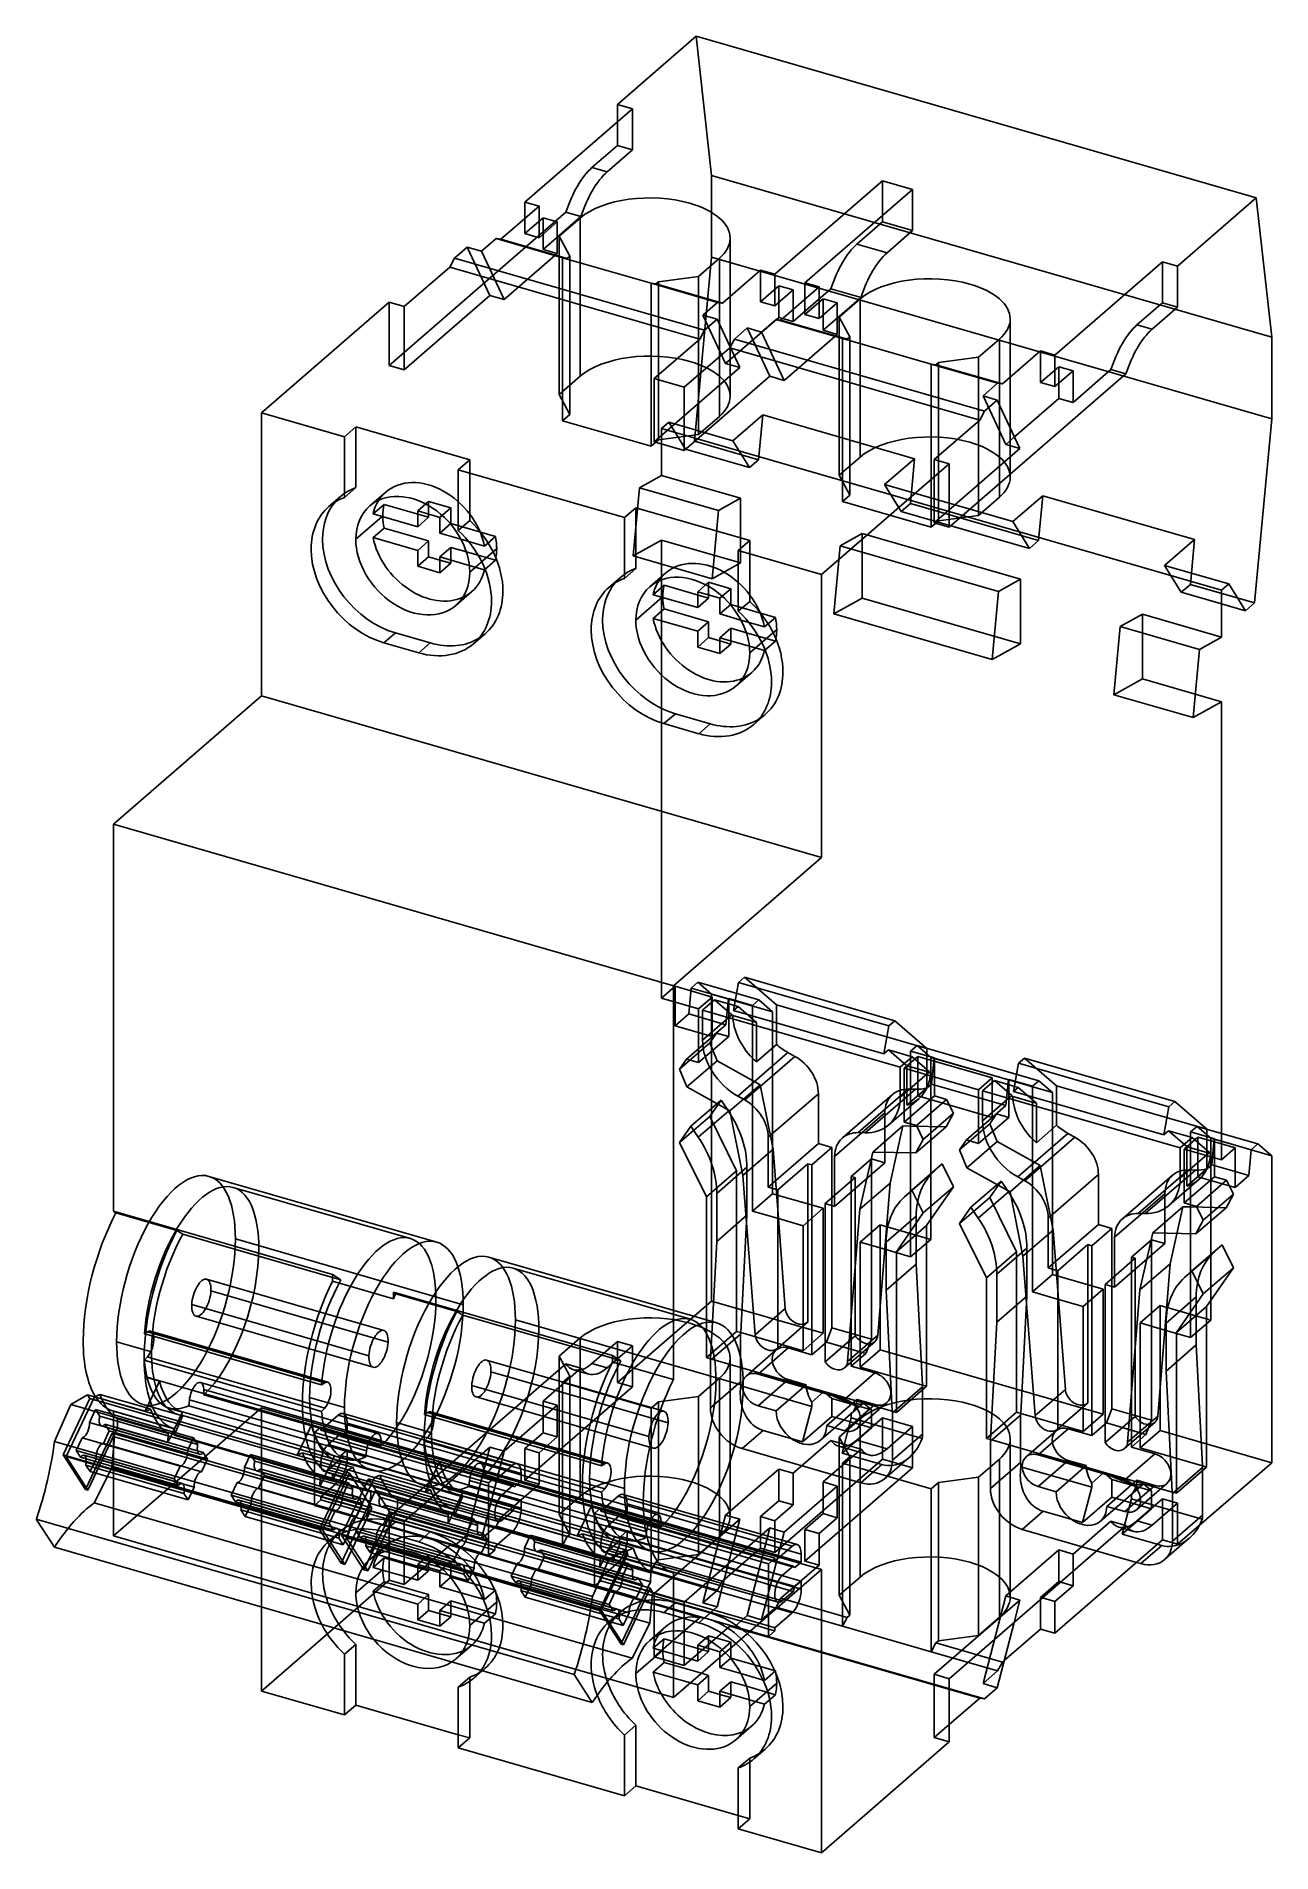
# Model space of a CAD drawing. Header units: millimetres. Extents: x -2.6 to 65.1, y -0.1 to 99.3.
import ezdxf

# ---------------------------------------------------------------- set-up
doc = ezdxf.new("R2010")
doc.units = ezdxf.units.MM
doc.layers.add('HIDDEN', color=7, linetype='Continuous')
doc.layers.add('THICK', color=7, linetype='Continuous')

msp = doc.modelspace()

# ---------------------------------------------------------------- linework, layer by layer
at = {"layer": 'HIDDEN'}
for p, q in [((34.406, 91.682), (33.556, 99.295)), ((29.256, 94.621), (29.256, 93.32)), ((30.079, 93.082), (30.079, 95.334)), ((27.856, 92.107), (29.256, 93.32)), ((28.679, 91.87), (30.079, 93.082)), ((29.256, 93.32), (30.079, 93.082)), ((27.856, 92.107), (28.679, 91.87)), ((34.406, 87.214), (34.406, 91.682)), ((34.406, 91.682), (65.064, 82.832)), ((45.408, 88.657), (45.408, 90.909)), ((16.756, 81.282), (26.432, 89.661)), ((24.959, 88.267), (24.959, 89.999)), ((26.432, 89.661), (27.254, 89.423)), ((25.179, 89.358), (24.179, 88.492)), ((24.179, 89.324), (24.179, 88.492)), ((25.959, 89.133), (24.959, 88.267)), ((25.179, 87.626), (27.254, 89.423)), ((25.179, 87.626), (25.179, 89.358)), ((25.179, 89.358), (25.959, 89.133)), ((25.959, 87.401), (25.959, 89.133)), ((42.362, 87.92), (43.762, 89.132)), ((43.762, 89.132), (43.762, 89.484)), ((45.408, 88.657), (43.762, 89.132)), ((44.008, 87.445), (45.408, 88.657)), ((21.029, 87.756), (22.27, 85.107)), ((21.809, 87.531), (23.05, 84.882)), ((24.179, 88.492), (24.959, 88.267)), ((25.179, 87.626), (25.959, 87.401)), ((26.06, 88.353), (26.06, 79.693)), ((35.421, 88.249), (35.421, 79.589)), ((44.008, 87.445), (42.362, 87.92)), ((23.05, 84.882), (25.959, 87.401)), ((26.246, 87.174), (26.246, 78.254)), ((26.646, 87.059), (26.646, 78.6)), ((27.21, 86.896), (27.21, 80.689)), ((33.463, 77.131), (34.406, 87.214)), ((34.406, 87.214), (65.064, 78.364)), ((34.831, 87.149), (34.831, 78.489)), ((31.096, 85.774), (31.096, 76.854)), ((31.496, 85.861), (31.496, 77.2)), ((33.681, 86.153), (33.681, 77.493)), ((38.083, 85.633), (37.083, 84.767)), ((38.862, 85.408), (38.083, 85.633)), ((38.083, 84.733), (38.083, 85.633)), ((40.287, 83.842), (40.287, 85.574)), ((16.756, 84.746), (16.756, 81.282)), ((17.579, 81.045), (22.27, 85.107)), ((22.27, 85.107), (23.05, 84.882)), ((38.862, 83.676), (40.938, 85.473)), ((40.508, 84.933), (39.508, 84.067)), ((39.508, 84.899), (39.508, 84.067)), ((41.287, 84.708), (40.287, 83.842)), ((40.508, 83.201), (42.583, 84.998)), ((40.508, 83.201), (40.508, 84.933)), ((40.508, 84.933), (41.287, 84.708)), ((42.583, 84.998), (40.938, 85.473)), ((41.287, 82.976), (41.287, 84.708)), ((17.579, 84.509), (17.579, 81.045)), ((33.933, 84.031), (35.174, 81.382)), ((35.174, 81.382), (37.961, 83.796)), ((38.862, 83.676), (38.287, 83.842)), ((38.862, 83.676), (38.862, 84.34)), ((39.508, 84.067), (40.287, 83.842)), ((41.389, 83.928), (41.389, 75.268)), ((50.749, 83.824), (50.749, 75.164)), ((36.358, 83.331), (37.599, 80.682)), ((37.137, 83.106), (38.378, 80.457)), ((38.378, 80.457), (41.287, 82.976)), ((40.508, 83.201), (41.287, 82.976)), ((41.574, 82.749), (41.574, 73.829)), ((41.974, 82.634), (41.974, 74.175)), ((50.16, 82.724), (50.16, 74.064)), ((35.424, 82.288), (35.954, 81.157)), ((42.539, 82.471), (42.539, 76.264)), ((49.01, 81.728), (49.01, 73.068)), ((16.756, 81.282), (17.579, 81.045)), ((27.21, 80.689), (26.06, 79.693)), ((31.262, 77.095), (35.954, 81.157)), ((31.262, 80.559), (31.262, 77.095)), ((32.908, 76.62), (37.599, 80.682)), ((35.954, 81.157), (35.174, 81.382)), ((37.599, 80.682), (38.378, 80.457)), ((46.424, 81.349), (46.424, 72.429)), ((46.824, 81.436), (46.824, 72.775)), ((53.412, 81.208), (52.412, 80.342)), ((53.412, 80.308), (53.412, 81.208)), ((54.191, 80.983), (53.412, 81.208)), ((26.06, 79.693), (26.646, 78.6)), ((32.908, 80.084), (32.908, 76.62)), ((49.262, 79.606), (50.503, 76.957)), ((26.646, 78.6), (26.246, 78.254)), ((37.2, 78.569), (35.564, 77.152)), ((36.97, 76.118), (37.2, 78.569)), ((37.2, 78.569), (45.513, 76.169)), ((26.246, 78.254), (31.096, 76.854)), ((31.656, 77.818), (32.056, 78.164)), ((31.656, 75.257), (31.656, 77.818)), ((31.656, 77.818), (62.314, 68.968)), ((32.056, 78.164), (32.967, 76.701)), ((32.056, 78.164), (35.564, 77.152)), ((33.681, 77.493), (34.831, 78.489)), ((31.096, 76.854), (31.496, 77.2)), ((32.908, 76.62), (31.262, 77.095)), ((31.496, 77.2), (33.681, 77.493)), ((32.967, 76.701), (33.463, 77.131)), ((32.967, 76.701), (36.474, 75.688)), ((33.463, 77.131), (36.97, 76.118)), ((35.564, 77.152), (36.474, 75.688)), ((50.503, 76.957), (50.982, 77.372)), ((51.282, 76.732), (50.503, 76.957)), ((21.163, 72.788), (21.163, 76.113)), ((36.474, 75.688), (36.97, 76.118)), ((42.539, 76.264), (41.389, 75.268)), ((45.513, 76.169), (43.878, 74.752)), ((45.284, 73.718), (45.513, 76.169)), ((46.591, 76.134), (46.591, 72.67)), ((30.452, 74.582), (30.103, 70.846)), ((31.656, 75.257), (30.452, 74.582)), ((30.452, 74.582), (34.782, 73.332)), ((31.656, 75.257), (35.986, 74.007)), ((41.389, 75.268), (41.974, 74.175)), ((43.878, 74.752), (50.892, 72.727)), ((43.878, 74.752), (44.788, 73.288)), ((13.457, 73.555), (14.082, 74.097)), ((15.689, 73.585), (16.564, 74.343)), ((16.471, 73.671), (15.871, 73.151)), ((18.914, 72.966), (16.471, 73.671)), ((18.314, 73.312), (18.914, 73.832)), ((20.127, 73.482), (18.914, 73.832)), ((18.914, 73.832), (18.914, 73.139)), ((35.986, 74.007), (34.782, 73.332)), ((35.986, 70.467), (35.986, 74.007)), ((41.974, 74.175), (41.574, 73.829)), ((41.574, 73.829), (46.424, 72.429)), ((44.788, 73.288), (45.284, 73.718)), ((45.284, 73.718), (52.299, 71.693)), ((49.01, 73.068), (50.16, 74.064)), ((52.528, 74.144), (50.892, 72.727)), ((52.299, 71.693), (52.528, 74.144)), ((52.528, 74.144), (60.842, 71.744)), ((16.366, 73.009), (16.403, 73.041)), ((19.527, 72.962), (20.127, 73.482)), ((19.527, 72.096), (20.127, 72.616)), ((20.127, 72.616), (20.127, 73.482)), ((22.57, 71.911), (20.127, 72.616)), ((20.538, 72.247), (21.163, 72.788)), ((34.782, 73.332), (34.433, 69.596)), ((44.788, 73.288), (51.803, 71.263)), ((46.424, 72.429), (46.824, 72.775)), ((46.591, 72.67), (47.414, 73.382)), ((47.414, 72.432), (46.591, 72.67)), ((46.824, 72.775), (49.01, 73.068)), ((50.892, 72.727), (51.803, 71.263)), ((21.97, 71.391), (20.685, 71.762)), ((22.57, 71.911), (21.97, 71.391)), ((30.103, 70.846), (31.656, 71.717)), ((31.656, 46.641), (31.656, 71.717)), ((31.656, 71.717), (35.986, 70.467)), ((36.492, 68.363), (36.492, 71.688)), ((42.655, 72.082), (41.451, 71.407)), ((42.655, 68.542), (42.655, 72.082)), ((51.315, 69.582), (42.655, 72.082)), ((51.803, 71.263), (52.299, 71.693)), ((60.842, 71.744), (59.206, 70.327)), ((60.613, 69.293), (60.842, 71.744)), ((19.527, 70.624), (20.127, 70.451)), ((20.127, 70.451), (20.127, 71.317)), ((20.98, 71.071), (22.57, 70.612)), ((21.163, 69.964), (22.638, 71.241)), ((22.57, 70.612), (21.97, 70.092)), ((30.103, 70.846), (34.433, 69.596)), ((41.451, 71.407), (41.101, 67.671)), ((50.111, 68.907), (41.451, 71.407)), ((19.527, 69.931), (20.127, 70.451)), ((21.97, 70.092), (21.142, 70.331)), ((28.785, 69.13), (29.41, 69.672)), ((31.018, 69.16), (31.893, 69.918)), ((34.433, 69.596), (35.986, 70.467)), ((59.206, 70.327), (62.714, 69.314)), ((59.206, 70.327), (60.117, 68.863)), ((20.402, 68.143), (21.277, 68.9)), ((31.8, 69.246), (31.2, 68.726)), ((31.694, 68.584), (31.732, 68.616)), ((34.243, 68.541), (31.8, 69.246)), ((33.643, 68.887), (34.243, 69.407)), ((35.456, 69.057), (34.243, 69.407)), ((34.243, 69.407), (34.243, 68.714)), ((34.856, 68.537), (35.456, 69.057)), ((35.456, 68.191), (35.456, 69.057)), ((50.111, 68.907), (49.761, 65.171)), ((51.315, 69.582), (50.111, 68.907)), ((51.315, 66.042), (51.315, 69.582)), ((60.117, 68.863), (60.613, 69.293)), ((60.117, 68.863), (62.314, 68.229)), ((60.613, 69.293), (64.12, 68.281)), ((34.856, 67.671), (35.456, 68.191)), ((37.899, 67.486), (35.456, 68.191)), ((35.867, 67.822), (36.492, 68.363)), ((41.101, 67.671), (42.655, 68.542)), ((49.761, 65.171), (41.101, 67.671)), ((42.655, 68.542), (51.315, 66.042)), ((57.984, 67.657), (56.779, 66.982)), ((62.314, 66.407), (57.984, 67.657)), ((57.984, 64.117), (57.984, 67.657)), ((35.456, 66.026), (35.456, 66.892)), ((37.299, 66.966), (36.013, 67.337)), ((36.309, 66.646), (37.899, 66.187)), ((36.492, 65.539), (37.967, 66.816)), ((37.899, 67.486), (37.299, 66.966)), ((56.779, 66.982), (56.43, 63.246)), ((61.109, 65.732), (56.779, 66.982)), ((21.385, 66.051), (22.01, 66.592)), ((34.856, 66.199), (35.456, 66.026)), ((34.856, 65.506), (35.456, 66.026)), ((37.299, 65.667), (36.471, 65.906)), ((37.899, 66.187), (37.299, 65.667)), ((49.761, 65.171), (51.315, 66.042)), ((35.731, 63.718), (36.606, 64.475)), ((56.43, 63.246), (57.984, 64.117)), ((60.88, 63.281), (57.984, 64.117)), ((60.76, 61.996), (56.43, 63.246)), ((36.713, 61.626), (37.338, 62.167)), ((35.88, 47.498), (36.207, 47.781)), ((37.957, 46.266), (36.207, 47.781)), ((36.207, 47.781), (44.434, 45.406)), ((32.406, 47.291), (31.656, 46.641)), ((32.406, 45.125), (32.406, 47.291)), ((32.406, 47.291), (34.442, 46.703)), ((33.289, 47.189), (33.156, 45.775)), ((33.656, 47.507), (33.289, 47.189)), ((33.289, 47.189), (35.324, 46.601)), ((34.406, 46.857), (33.656, 47.507)), ((33.656, 47.507), (36.991, 46.545)), ((34.406, 30.057), (34.406, 46.857)), ((34.406, 46.857), (37.741, 45.895)), ((35.88, 47.498), (35.607, 45.962)), ((35.88, 47.498), (44.107, 45.123)), ((31.656, 46.641), (33.692, 46.053)), ((33.156, 45.775), (32.406, 45.125)), ((33.156, 45.775), (35.192, 45.187)), ((34.442, 46.703), (33.692, 46.053)), ((33.692, 43.109), (33.692, 46.053)), ((33.908, 45.991), (34.558, 46.554)), ((33.908, 45.991), (44.733, 42.866)), ((33.908, 44.347), (33.908, 45.991)), ((34.442, 44.538), (34.442, 46.703)), ((34.558, 46.554), (35.857, 46.179)), ((35.507, 45.732), (34.558, 46.554)), ((35.324, 46.601), (35.192, 45.187)), ((35.324, 46.601), (35.342, 46.616)), ((35.342, 44.538), (35.342, 46.616)), ((35.342, 46.616), (36.641, 46.241)), ((35.607, 45.962), (35.857, 46.179)), ((35.607, 45.962), (43.834, 43.587)), ((36.857, 45.313), (35.857, 46.179)), ((36.991, 46.545), (36.641, 46.241)), ((36.641, 46.241), (36.641, 45.375)), ((37.741, 45.895), (36.991, 46.545)), ((37.741, 45.895), (37.741, 35.936)), ((37.957, 44.104), (37.957, 46.266)), ((37.957, 46.266), (46.184, 43.891)), ((32.406, 45.125), (34.442, 44.538)), ((33.908, 44.347), (35.507, 45.732)), ((35.192, 45.187), (34.442, 44.538)), ((35.514, 45.726), (35.507, 45.732)), ((35.522, 45.719), (35.514, 45.726)), ((35.529, 45.713), (35.522, 45.719)), ((35.537, 45.707), (35.529, 45.713)), ((35.544, 45.7), (35.537, 45.707)), ((35.552, 45.694), (35.544, 45.7)), ((35.56, 45.687), (35.552, 45.694)), ((36.641, 45.375), (35.56, 45.687)), ((36.641, 43.353), (36.641, 45.375)), ((36.857, 45.313), (36.641, 45.375)), ((36.857, 45.313), (36.857, 43.151)), ((44.107, 45.123), (43.834, 43.587)), ((44.107, 45.123), (44.434, 45.406)), ((46.184, 43.891), (44.434, 45.406)), ((32.652, 42.759), (34.302, 44.188)), ((33.027, 43.301), (34.677, 44.73)), ((33.692, 43.109), (35.342, 44.538)), ((34.302, 44.188), (34.677, 44.73)), ((34.703, 43.213), (34.302, 44.188)), ((34.677, 44.73), (35.342, 44.538)), ((36.857, 43.151), (37.957, 44.104)), ((43.834, 43.587), (44.084, 43.804)), ((45.383, 43.429), (44.084, 43.804)), ((45.084, 42.938), (44.084, 43.804)), ((45.651, 44.045), (45.301, 43.741)), ((45.651, 44.045), (52.319, 42.12)), ((46.401, 43.395), (45.651, 44.045)), ((46.184, 43.891), (46.184, 41.729)), ((32.652, 42.759), (33.027, 43.301)), ((33.053, 41.784), (32.652, 42.759)), ((33.027, 43.301), (33.692, 43.109)), ((33.053, 41.784), (34.703, 43.213)), ((34.703, 43.213), (36.641, 42.134)), ((35.834, 41.282), (38.584, 43.663)), ((36.218, 41.068), (38.968, 43.449)), ((36.641, 43.353), (36.641, 42.134)), ((38.968, 43.449), (38.584, 43.663)), ((44.733, 42.866), (45.383, 43.429)), ((44.733, 42.866), (44.733, 41.222)), ((45.7, 43.453), (44.95, 42.803)), ((44.95, 42.803), (49.02, 41.628)), ((44.95, 42.803), (44.95, 39.859)), ((45.084, 40.776), (45.084, 42.938)), ((45.084, 42.938), (45.301, 42.875)), ((45.301, 43.741), (46.6, 43.366)), ((45.301, 43.741), (45.301, 42.875)), ((45.301, 40.853), (45.301, 42.875)), ((45.301, 42.875), (46.382, 42.563)), ((46.332, 42.607), (45.383, 43.429)), ((45.7, 43.453), (49.77, 42.278)), ((45.7, 41.288), (45.7, 43.453)), ((46.401, 43.395), (46.401, 33.436)), ((46.401, 43.395), (53.069, 41.47)), ((46.582, 43.351), (46.45, 41.937)), ((46.582, 43.351), (46.6, 43.366)), ((46.582, 43.351), (50.652, 42.176)), ((46.6, 43.366), (46.6, 41.288)), ((51.209, 43.073), (50.936, 41.537)), ((51.209, 43.073), (51.536, 43.356)), ((51.209, 43.073), (59.436, 40.698)), ((53.286, 41.841), (51.536, 43.356)), ((51.536, 43.356), (59.763, 40.981)), ((33.053, 41.784), (35.411, 40.471)), ((35.411, 40.471), (37.061, 41.9)), ((36.641, 42.134), (37.061, 41.9)), ((36.641, 34.983), (36.641, 42.134)), ((37.061, 41.9), (37.769, 38.366)), ((44.733, 41.222), (46.332, 42.607)), ((46.45, 41.937), (45.7, 41.288)), ((46.332, 42.607), (46.34, 42.601)), ((46.34, 42.601), (46.347, 42.594)), ((46.347, 42.594), (46.354, 42.588)), ((46.354, 42.588), (46.361, 42.582)), ((46.361, 42.582), (46.368, 42.576)), ((46.368, 42.576), (46.375, 42.57)), ((46.375, 42.57), (46.382, 42.563)), ((46.45, 41.937), (50.52, 40.762)), ((49.77, 42.278), (49.02, 41.628)), ((49.237, 41.566), (49.887, 42.129)), ((49.77, 40.113), (49.77, 42.278)), ((49.887, 42.129), (51.186, 41.754)), ((50.836, 41.307), (49.887, 42.129)), ((50.652, 42.176), (50.52, 40.762)), ((50.652, 42.176), (50.67, 42.191)), ((50.67, 40.113), (50.67, 42.191)), ((51.969, 41.816), (50.67, 42.191)), ((52.319, 42.12), (51.969, 41.816)), ((51.969, 41.816), (51.969, 40.95)), ((53.069, 41.47), (52.319, 42.12)), ((53.286, 39.679), (53.286, 41.841)), ((53.286, 41.841), (61.513, 39.466)), ((33.271, 39.624), (34.921, 41.053)), ((34.302, 40.16), (34.921, 41.053)), ((34.921, 41.053), (35.324, 40.456)), ((36.218, 41.068), (35.834, 41.282)), ((37.502, 39.024), (40.252, 41.406)), ((40.252, 38.675), (40.252, 41.406)), ((44.312, 41.368), (41.562, 38.986)), ((42.423, 39.277), (45.173, 41.658)), ((42.808, 39.269), (45.558, 41.65)), ((45.749, 41.133), (44.099, 39.705)), ((44.95, 39.859), (46.6, 41.288)), ((45.084, 40.776), (46.184, 41.729)), ((45.558, 41.65), (45.173, 41.658)), ((45.301, 40.853), (45.301, 39.634)), ((45.614, 39.667), (47.264, 41.096)), ((45.7, 41.288), (49.77, 40.113)), ((46.6, 41.288), (47.264, 41.096)), ((47.264, 41.096), (47.639, 40.338)), ((49.02, 38.684), (49.02, 41.628)), ((49.237, 41.566), (60.062, 38.441)), ((49.237, 39.922), (49.237, 41.566)), ((49.237, 39.922), (50.836, 41.307)), ((50.843, 41.301), (50.836, 41.307)), ((50.85, 41.294), (50.843, 41.301)), ((50.858, 41.288), (50.85, 41.294)), ((50.865, 41.282), (50.858, 41.288)), ((50.873, 41.275), (50.865, 41.282)), ((50.881, 41.269), (50.873, 41.275)), ((50.888, 41.262), (50.881, 41.269)), ((51.969, 40.95), (50.888, 41.262)), ((50.936, 41.537), (51.186, 41.754)), ((50.936, 41.537), (59.163, 39.162)), ((52.186, 40.888), (51.186, 41.754)), ((51.969, 38.928), (51.969, 40.95)), ((52.186, 40.888), (51.969, 40.95)), ((52.186, 40.888), (52.186, 38.726)), ((53.069, 41.47), (53.069, 31.511)), ((59.436, 40.698), (59.763, 40.981)), ((61.513, 39.466), (59.763, 40.981)), ((32.652, 38.731), (34.302, 40.16)), ((33.674, 39.027), (35.324, 40.456)), ((35.775, 37.185), (34.302, 40.16)), ((35.411, 40.471), (36.119, 36.937)), ((41.139, 37.974), (43.889, 40.356)), ((43.889, 40.356), (43.889, 37.625)), ((44.95, 39.859), (45.614, 39.667)), ((45.989, 38.909), (47.639, 40.338)), ((47.639, 40.338), (47.238, 39.594)), ((48.356, 38.876), (50.006, 40.305)), ((49.02, 38.684), (50.67, 40.113)), ((49.631, 39.763), (50.006, 40.305)), ((50.52, 40.762), (49.77, 40.113)), ((50.006, 40.305), (50.67, 40.113)), ((59.436, 40.698), (59.163, 39.162)), ((32.652, 38.731), (33.271, 39.624)), ((33.674, 39.027), (33.271, 39.624)), ((37.502, 36.293), (37.502, 39.024)), ((42.808, 39.269), (42.423, 39.277)), ((43.23, 38.214), (44.88, 39.643)), ((44.172, 36.517), (44.88, 39.643)), ((44.88, 39.643), (45.301, 39.634)), ((45.301, 32.483), (45.301, 39.634)), ((45.301, 39.634), (47.238, 39.594)), ((45.588, 38.165), (47.238, 39.594)), ((45.989, 38.909), (45.588, 38.165)), ((45.614, 39.667), (45.989, 38.909)), ((47.981, 38.334), (49.631, 39.763)), ((47.981, 38.334), (48.356, 38.876)), ((48.356, 38.876), (49.02, 38.684)), ((48.382, 37.359), (50.032, 38.788)), ((50.032, 38.788), (49.631, 39.763)), ((50.032, 38.788), (51.969, 37.709)), ((51.162, 36.857), (53.912, 39.238)), ((51.547, 36.643), (54.297, 39.024)), ((51.969, 38.928), (51.969, 37.709)), ((52.186, 38.726), (53.286, 39.679)), ((54.297, 39.024), (53.912, 39.238)), ((59.163, 39.162), (59.413, 39.379)), ((60.712, 39.004), (59.413, 39.379)), ((60.413, 38.513), (59.413, 39.379)), ((60.062, 38.441), (60.712, 39.004)), ((61.029, 39.028), (60.279, 38.378)), ((60.979, 39.62), (60.629, 39.316)), ((60.629, 39.316), (60.629, 38.45)), ((61.929, 38.941), (60.629, 39.316)), ((61.661, 38.182), (60.712, 39.004)), ((61.729, 38.97), (60.979, 39.62)), ((60.979, 39.62), (62.314, 39.234)), ((61.029, 39.028), (62.314, 38.657)), ((61.029, 36.863), (61.029, 39.028)), ((61.513, 39.466), (61.513, 37.304)), ((61.729, 38.97), (61.729, 29.011)), ((61.729, 38.97), (65.064, 38.007)), ((61.911, 38.926), (61.779, 37.512)), ((61.911, 38.926), (61.929, 38.941)), ((61.911, 38.926), (62.314, 38.81)), ((61.929, 38.941), (61.929, 36.863)), ((34.125, 35.756), (32.652, 38.731)), ((36.119, 36.937), (37.769, 38.366)), ((37.502, 36.293), (40.252, 38.675)), ((37.769, 38.366), (38.061, 34.573)), ((40.988, 38.462), (39.888, 37.51)), ((40.988, 38.462), (40.252, 38.675)), ((40.988, 28.59), (40.988, 38.462)), ((41.139, 37.974), (41.139, 35.243)), ((43.153, 37.837), (42.053, 36.885)), ((42.522, 35.088), (43.23, 38.214)), ((43.889, 37.625), (43.153, 37.837)), ((43.153, 27.965), (43.153, 37.837)), ((43.23, 38.214), (45.588, 38.165)), ((48.382, 37.359), (47.981, 38.334)), ((60.062, 38.441), (60.062, 36.797)), ((60.062, 36.797), (61.661, 38.182)), ((60.279, 38.378), (62.314, 37.791)), ((60.279, 38.378), (60.279, 35.434)), ((60.413, 36.351), (60.413, 38.513)), ((60.413, 38.513), (60.629, 38.45)), ((60.629, 36.428), (60.629, 38.45)), ((60.629, 38.45), (61.711, 38.138)), ((61.661, 38.182), (61.668, 38.176)), ((61.668, 38.176), (61.675, 38.169)), ((61.675, 38.169), (61.683, 38.163)), ((61.683, 38.163), (61.69, 38.157)), ((61.69, 38.157), (61.697, 38.151)), ((61.697, 38.151), (61.704, 38.145)), ((61.704, 38.145), (61.711, 38.138)), ((19.359, 33.285), (6.888, 36.885)), ((34.125, 35.756), (35.775, 37.185)), ((34.687, 35.952), (36.337, 37.381)), ((35.775, 28.391), (35.775, 37.185)), ((36.119, 36.937), (36.79, 28.217)), ((36.337, 34.752), (36.337, 37.381)), ((38.022, 36.143), (39.672, 37.572)), ((39.672, 28.912), (39.672, 37.572)), ((39.672, 37.572), (39.888, 37.51)), ((39.888, 37.51), (39.888, 27.117)), ((40.62, 35.393), (42.27, 36.822)), ((41.139, 35.243), (43.889, 37.625)), ((42.053, 26.492), (42.053, 36.885)), ((42.053, 36.885), (42.27, 36.822)), ((42.27, 36.822), (42.27, 28.162)), ((44.967, 35.768), (46.617, 37.196)), ((45.37, 36.132), (47.02, 37.561)), ((47.02, 37.561), (46.617, 37.196)), ((47.02, 37.561), (47.639, 36.31)), ((48.382, 37.359), (50.74, 36.046)), ((50.74, 36.046), (52.39, 37.475)), ((51.547, 36.643), (51.162, 36.857)), ((51.969, 37.709), (52.39, 37.475)), ((51.969, 30.558), (51.969, 37.709)), ((52.39, 37.475), (53.098, 33.941)), ((52.831, 34.599), (55.581, 36.981)), ((55.581, 34.25), (55.581, 36.981)), ((59.641, 36.943), (56.891, 34.561)), ((57.752, 34.852), (60.502, 37.233)), ((58.136, 34.844), (60.886, 37.225)), ((60.279, 35.434), (61.929, 36.863)), ((60.413, 36.351), (61.513, 37.304)), ((60.886, 37.225), (60.502, 37.233)), ((61.779, 37.512), (61.029, 36.863)), ((61.029, 36.863), (63.064, 36.275)), ((61.779, 37.512), (63.064, 37.141)), ((61.929, 36.863), (62.593, 36.671)), ((17.914, 33.482), (8.215, 36.282)), ((34.687, 33.323), (34.687, 35.952)), ((37.741, 35.936), (36.641, 34.983)), ((38.022, 36.143), (37.502, 36.293)), ((40.512, 35.136), (37.741, 35.936)), ((38.022, 27.483), (38.022, 36.143)), ((42.522, 35.088), (44.172, 36.517)), ((43.88, 32.893), (44.172, 36.517)), ((45.37, 36.132), (44.967, 35.768)), ((45.37, 36.132), (45.989, 34.881)), ((45.989, 34.881), (47.639, 36.31)), ((47.639, 36.31), (46.167, 34.185)), ((48.6, 35.199), (50.25, 36.628)), ((49.003, 34.602), (50.653, 36.031)), ((49.631, 35.735), (50.25, 36.628)), ((50.25, 36.628), (50.653, 36.031)), ((50.74, 36.046), (51.448, 32.512)), ((56.468, 33.549), (59.218, 35.931)), ((59.218, 35.931), (59.218, 33.2)), ((61.078, 36.708), (59.428, 35.28)), ((60.629, 36.428), (60.629, 35.209)), ((60.943, 35.242), (62.593, 36.671)), ((61.318, 34.484), (62.968, 35.913)), ((62.968, 35.913), (62.567, 35.169)), ((62.593, 36.671), (62.968, 35.913)), ((34.125, 26.963), (34.125, 35.756)), ((38.061, 34.573), (36.641, 34.983)), ((40.512, 35.136), (39.412, 34.183)), ((40.512, 28.294), (40.512, 35.136)), ((40.62, 35.393), (40.62, 26.733)), ((41.139, 35.243), (40.62, 35.393)), ((41.851, 26.756), (42.522, 35.088)), ((45.989, 34.881), (44.517, 32.756)), ((47.981, 34.306), (49.631, 35.735)), ((47.981, 34.306), (48.6, 35.199)), ((49.003, 34.602), (48.6, 35.199)), ((51.103, 32.76), (49.631, 35.735)), ((58.136, 34.844), (57.752, 34.852)), ((58.559, 33.789), (60.209, 35.218)), ((59.501, 32.092), (60.209, 35.218)), ((60.209, 35.218), (60.629, 35.209)), ((60.279, 35.434), (60.943, 35.242)), ((60.629, 28.058), (60.629, 35.209)), ((60.629, 35.209), (62.567, 35.169)), ((60.917, 33.74), (62.567, 35.169)), ((60.943, 35.242), (61.318, 34.484)), ((34.687, 33.323), (36.337, 34.752)), ((35.996, 28.328), (36.337, 34.752)), ((38.061, 34.573), (38.44, 29.646)), ((39.412, 34.183), (38.061, 34.573)), ((39.412, 28.787), (39.412, 34.183)), ((43.63, 34.236), (42.53, 33.283)), ((43.63, 27.394), (43.63, 34.236)), ((46.401, 33.436), (43.63, 34.236)), ((43.954, 33.277), (45.604, 34.706)), ((44.517, 32.756), (46.167, 34.185)), ((45.604, 34.706), (45.604, 32.077)), ((46.167, 34.185), (46.167, 25.391)), ((49.453, 31.331), (47.981, 34.306)), ((51.448, 32.512), (53.098, 33.941)), ((52.831, 31.868), (52.831, 34.599)), ((52.831, 31.868), (55.581, 34.25)), ((53.098, 33.941), (53.39, 30.148)), ((56.317, 34.037), (55.217, 33.085)), ((56.317, 34.037), (55.581, 34.25)), ((56.317, 24.165), (56.317, 34.037)), ((61.318, 34.484), (60.917, 33.74)), ((20.806, 29.855), (8.335, 33.455)), ((34.346, 26.899), (34.687, 33.323)), ((42.53, 27.887), (42.53, 33.283)), ((43.88, 32.893), (42.53, 33.283)), ((43.501, 28.185), (43.88, 32.893)), ((45.301, 32.483), (43.88, 32.893)), ((43.954, 33.277), (43.954, 30.648)), ((46.401, 33.436), (45.301, 32.483)), ((50.016, 31.527), (51.666, 32.956)), ((51.666, 30.327), (51.666, 32.956)), ((53.35, 31.718), (55, 33.147)), ((55, 24.487), (55, 33.147)), ((55, 33.147), (55.217, 33.085)), ((55.217, 33.085), (55.217, 22.692)), ((56.468, 33.549), (56.468, 30.818)), ((56.468, 30.818), (59.218, 33.2)), ((58.482, 33.412), (57.382, 32.46)), ((57.851, 30.663), (58.559, 33.789)), ((59.218, 33.2), (58.482, 33.412)), ((58.482, 23.54), (58.482, 33.412)), ((58.559, 33.789), (60.917, 33.74)), ((60.699, 31.707), (62.349, 33.136)), ((62.349, 33.136), (61.946, 32.771)), ((62.349, 33.136), (62.968, 31.885)), ((34.688, 28.86), (22.217, 32.46)), ((33.243, 29.057), (23.544, 31.857)), ((43.954, 30.648), (45.604, 32.077)), ((44.517, 32.756), (44.517, 23.963)), ((45.946, 25.455), (45.604, 32.077)), ((49.453, 31.331), (51.103, 32.76)), ((51.103, 23.966), (51.103, 32.76)), ((51.448, 32.512), (52.119, 23.792)), ((53.35, 31.718), (52.831, 31.868)), ((55.948, 30.968), (57.598, 32.397)), ((57.382, 22.067), (57.382, 32.46)), ((57.382, 32.46), (57.598, 32.397)), ((57.598, 32.397), (57.598, 23.737)), ((57.851, 30.663), (59.501, 32.092)), ((59.209, 28.468), (59.501, 32.092)), ((60.296, 31.343), (61.946, 32.771)), ((61.318, 30.456), (62.968, 31.885)), ((62.968, 31.885), (61.495, 29.76)), ((16.462, 28.449), (6.762, 31.249)), ((14.111, 31.214), (13.651, 31.509)), ((13.651, 31.347), (14.111, 31.214)), ((49.453, 22.538), (49.453, 31.331)), ((50.016, 28.898), (50.016, 31.527)), ((53.069, 31.511), (51.969, 30.558)), ((55.84, 30.711), (53.069, 31.511)), ((53.35, 23.058), (53.35, 31.718)), ((55.948, 30.968), (55.948, 22.308)), ((56.468, 30.818), (55.948, 30.968)), ((60.699, 31.707), (60.296, 31.343)), ((60.699, 31.707), (61.318, 30.456)), ((15.647, 27.066), (5.948, 29.866)), ((16.693, 27.814), (6.994, 30.614)), ((29.256, 25.597), (34.406, 30.057)), ((34.406, 30.057), (40.512, 28.294)), ((44.296, 24.026), (43.954, 30.648)), ((50.016, 28.898), (51.666, 30.327)), ((51.324, 23.903), (51.666, 30.327)), ((53.39, 30.148), (51.969, 30.558)), ((54.74, 29.758), (53.39, 30.148)), ((53.39, 30.148), (53.769, 25.221)), ((55.84, 30.711), (54.74, 29.758)), ((55.84, 23.869), (55.84, 30.711)), ((57.18, 22.331), (57.851, 30.663)), ((59.283, 28.852), (60.933, 30.281)), ((61.318, 30.456), (59.845, 28.331)), ((60.933, 30.281), (60.933, 27.652)), ((15.879, 26.431), (6.18, 29.231)), ((36.135, 25.43), (23.664, 29.03)), ((36.79, 28.217), (38.44, 29.646)), ((39.655, 28.896), (38.005, 27.467)), ((38.022, 27.483), (39.672, 28.912)), ((49.674, 22.474), (50.016, 28.898)), ((54.74, 24.362), (54.74, 29.758)), ((58.958, 29.811), (57.858, 28.858)), ((57.858, 23.462), (57.858, 28.858)), ((59.209, 28.468), (57.858, 28.858)), ((58.958, 22.969), (58.958, 29.811)), ((61.729, 29.011), (58.958, 29.811)), ((59.283, 28.852), (59.283, 26.223)), ((59.845, 28.331), (61.495, 29.76)), ((61.729, 29.011), (60.629, 28.058)), ((61.495, 29.76), (61.495, 20.966)), ((3.524, 28.375), (3.355, 28.268)), ((3.355, 28.268), (3.777, 28.146)), ((13.224, 25.575), (3.524, 28.375)), ((13.392, 25.611), (3.693, 28.411)), ((27.21, 28.035), (26.06, 27.039)), ((27.21, 19.375), (27.21, 28.035)), ((29.256, 27.848), (27.856, 26.636)), ((29.256, 27.848), (30.079, 27.611)), ((29.256, 25.597), (29.256, 27.848)), ((34.125, 26.963), (35.775, 28.391)), ((34.341, 26.813), (35.991, 28.242)), ((35.775, 28.391), (35.996, 28.328)), ((35.991, 28.242), (35.996, 28.328)), ((35.991, 25.644), (35.991, 28.242)), ((35.996, 28.328), (39.412, 27.341)), ((39.412, 27.341), (39.412, 28.787)), ((40.512, 28.294), (39.412, 27.341)), ((40.62, 26.733), (42.27, 28.162)), ((40.988, 28.59), (40.688, 27.81)), ((40.988, 28.59), (43.153, 27.965)), ((41.851, 26.756), (43.501, 28.185)), ((42.53, 27.887), (42.53, 26.441)), ((43.153, 27.965), (42.853, 27.185)), ((58.83, 23.76), (59.209, 28.468)), ((60.629, 28.058), (59.209, 28.468)), ((59.845, 28.331), (59.845, 19.538)), ((3.741, 27.275), (1.835, 27.825)), ((3.355, 26.815), (3.524, 27.002)), ((3.747, 26.937), (3.524, 27.002)), ((26.06, 18.379), (26.06, 27.039)), ((26.06, 27.039), (26.646, 25.946)), ((30.079, 27.611), (28.679, 26.398)), ((29.44, 26.789), (28.979, 27.084)), ((28.979, 26.922), (29.44, 26.789)), ((30.079, 25.359), (30.079, 27.611)), ((34.125, 26.963), (34.346, 26.899)), ((34.341, 26.813), (34.346, 26.899)), ((34.346, 26.899), (44.296, 24.026)), ((35.421, 26.935), (35.421, 18.274)), ((37.94, 27.381), (36.29, 25.952)), ((36.945, 26.062), (38.595, 27.491)), ((39.888, 27.117), (38.595, 27.491)), ((40.688, 27.81), (39.888, 27.117)), ((42.853, 27.185), (40.688, 27.81)), ((43.334, 27.834), (41.684, 26.405)), ((42.853, 27.185), (42.053, 26.492)), ((43.63, 27.394), (42.53, 26.441)), ((43.63, 27.394), (55.84, 23.869)), ((59.283, 26.223), (60.933, 27.652)), ((61.274, 21.03), (60.933, 27.652)), ((3.355, 26.815), (3.759, 26.699)), ((3.499, 25.887), (3.494, 25.877)), ((3.494, 25.877), (3.88, 25.766)), ((3.499, 25.887), (3.877, 25.778)), ((26.432, 26.614), (16.756, 18.235)), ((31.79, 24.024), (22.091, 26.824)), ((32.022, 23.389), (22.323, 26.189)), ((27.254, 26.377), (25.179, 24.58)), ((26.646, 25.946), (26.246, 25.6)), ((26.432, 26.614), (27.254, 26.377)), ((26.646, 17.286), (26.646, 25.946)), ((27.681, 26.057), (26.858, 26.295)), ((27.856, 26.636), (28.679, 26.398)), ((34.341, 24.215), (34.341, 26.813)), ((41.697, 24.69), (36.945, 26.062)), ((41.697, 24.69), (43.347, 26.119)), ((43.347, 26.119), (42.053, 26.492)), ((42.53, 26.441), (45.946, 25.455)), ((59.624, 19.601), (59.283, 26.223)), ((0.372, 24.727), (0.242, 24.929)), ((16.131, 22.806), (6.431, 25.606)), ((6.617, 24.927), (6.609, 25.215)), ((16.309, 22.415), (6.609, 25.215)), ((6.617, 24.927), (16.316, 22.127)), ((12.074, 25.751), (13.054, 25.468)), ((13.054, 25.468), (13.224, 25.575)), ((30.976, 22.641), (21.277, 25.441)), ((24.179, 20.25), (30.079, 25.359)), ((26.246, 16.68), (26.246, 25.6)), ((26.246, 25.6), (31.096, 24.2)), ((29.256, 25.597), (30.079, 25.359)), ((33.681, 24.839), (34.831, 25.835)), ((34.341, 24.215), (35.991, 25.644)), ((34.831, 17.175), (34.831, 25.835)), ((35.975, 24.952), (35.977, 25.098)), ((35.98, 24.812), (35.975, 24.952)), ((35.977, 25.098), (35.987, 25.25)), ((35.987, 25.25), (36.007, 25.408)), ((39.888, 24.287), (36.007, 25.408)), ((36.945, 24.33), (38.595, 25.759)), ((37.935, 24.044), (39.585, 25.473)), ((38.595, 25.759), (39.585, 25.473)), ((39.888, 24.52), (40.554, 25.097)), ((40.658, 25.042), (40.554, 25.097)), ((40.988, 24.72), (40.554, 25.097)), ((40.758, 24.992), (40.658, 25.042)), ((40.853, 24.946), (40.758, 24.992)), ((40.944, 24.903), (40.853, 24.946)), ((41.032, 24.863), (40.944, 24.903)), ((41.118, 24.825), (41.032, 24.863)), ((44.3, 23.938), (45.95, 25.367)), ((44.517, 23.963), (46.167, 25.391)), ((45.946, 25.455), (46.167, 25.391)), ((45.946, 25.455), (45.95, 25.367)), ((45.95, 25.367), (45.95, 22.769)), ((52.119, 23.792), (53.769, 25.221)), ((-1.092, 21.639), (0.372, 24.727)), ((0.629, 24.817), (-0.924, 21.543)), ((0.671, 24.112), (0.344, 23.416)), ((0.372, 24.727), (14.575, 20.627)), ((0.909, 23.751), (0.671, 24.112)), ((0.671, 24.112), (6.041, 22.562)), ((4.966, 23.076), (1.632, 24.039)), ((1.656, 17.196), (9.756, 24.211)), ((1.656, 24.032), (4.991, 23.07)), ((1.656, 17.196), (1.656, 24.032)), ((5.188, 23.845), (3.283, 24.395)), ((3.403, 24.023), (3.693, 24.148)), ((3.49, 24.206), (3.693, 24.148)), ((5.44, 23.981), (4.646, 22.307)), ((5.416, 23.987), (4.724, 24.187)), ((4.752, 24.191), (4.747, 24.181)), ((4.747, 24.181), (5.44, 23.981)), ((4.752, 24.191), (14.452, 21.391)), ((5.819, 24.651), (5.782, 24.33)), ((5.782, 24.33), (15.481, 21.53)), ((15.519, 21.851), (5.819, 24.651)), ((9.756, 24.211), (9.756, 13.311)), ((9.756, 24.211), (40.414, 15.361)), ((12.001, 24.319), (13.054, 24.015)), ((13.224, 24.202), (12.002, 24.554)), ((14.306, 24.225), (12.401, 24.775)), ((13.054, 24.015), (13.224, 24.202)), ((23.761, 21.151), (14.235, 23.901)), ((18.853, 23.95), (18.684, 23.843)), ((28.552, 21.15), (18.853, 23.95)), ((28.721, 21.186), (19.021, 23.986)), ((31.208, 22.006), (21.508, 24.806)), ((25.959, 24.355), (23.05, 21.836)), ((25.179, 22.848), (25.179, 24.58)), ((25.179, 24.58), (25.959, 24.355)), ((25.959, 22.623), (25.959, 24.355)), ((31.096, 24.2), (31.496, 24.546)), ((31.096, 15.28), (31.096, 24.2)), ((31.496, 24.546), (33.681, 24.839)), ((31.496, 15.886), (31.496, 24.546)), ((33.681, 16.179), (33.681, 24.839)), ((35.991, 24.676), (35.98, 24.812)), ((36.009, 24.545), (35.991, 24.676)), ((36.033, 24.418), (36.009, 24.545)), ((36.062, 24.295), (36.033, 24.418)), ((36.097, 24.176), (36.062, 24.295)), ((36.137, 24.061), (36.097, 24.176)), ((36.183, 23.951), (36.137, 24.061)), ((36.234, 23.844), (36.183, 23.951)), ((36.945, 24.33), (37.935, 24.044)), ((39.388, 22.354), (39.888, 24.287)), ((39.888, 24.52), (39.888, 24.287)), ((42.708, 24.461), (40.368, 22.434)), ((40.706, 23.244), (42.356, 24.673)), ((40.988, 24.72), (43.153, 24.095)), ((40.988, 23.74), (40.988, 24.72)), ((41.201, 24.789), (41.118, 24.825)), ((41.281, 24.756), (41.201, 24.789)), ((41.359, 24.724), (41.281, 24.756)), ((41.435, 24.694), (41.359, 24.724)), ((41.51, 24.666), (41.435, 24.694)), ((41.582, 24.64), (41.51, 24.666)), ((41.653, 24.615), (41.582, 24.64)), ((41.721, 24.591), (41.653, 24.615)), ((41.697, 22.958), (43.347, 24.387)), ((41.789, 24.569), (41.721, 24.591)), ((41.854, 24.548), (41.789, 24.569)), ((41.918, 24.529), (41.854, 24.548)), ((41.98, 24.511), (41.918, 24.529)), ((42.041, 24.495), (41.98, 24.511)), ((42.1, 24.48), (42.041, 24.495)), ((42.053, 23.895), (42.719, 24.472)), ((42.053, 23.662), (42.053, 23.895)), ((42.157, 24.467), (42.1, 24.48)), ((42.213, 24.455), (42.157, 24.467)), ((42.267, 24.444), (42.213, 24.455)), ((42.319, 24.435), (42.267, 24.444)), ((42.369, 24.428), (42.319, 24.435)), ((44.001, 24.497), (42.351, 23.068)), ((42.356, 24.673), (43.347, 24.387)), ((42.417, 24.422), (42.369, 24.428)), ((42.463, 24.419), (42.417, 24.422)), ((42.507, 24.417), (42.463, 24.419)), ((42.548, 24.417), (42.507, 24.417)), ((42.587, 24.42), (42.548, 24.417)), ((42.623, 24.425), (42.587, 24.42)), ((42.655, 24.433), (42.623, 24.425)), ((42.683, 24.444), (42.655, 24.433)), ((42.707, 24.46), (42.683, 24.444)), ((42.709, 24.462), (42.707, 24.46)), ((42.711, 24.464), (42.709, 24.462)), ((42.713, 24.466), (42.711, 24.464)), ((42.715, 24.468), (42.713, 24.466)), ((42.717, 24.47), (42.715, 24.468)), ((42.719, 24.472), (42.717, 24.47)), ((43.153, 24.095), (42.719, 24.472)), ((43.153, 23.115), (43.153, 24.095)), ((44.296, 24.026), (44.517, 23.963)), ((44.296, 24.026), (44.3, 23.938)), ((44.3, 23.938), (44.3, 21.34)), ((49.453, 22.538), (51.103, 23.966)), ((51.324, 23.903), (51.103, 23.966)), ((51.32, 23.817), (51.324, 23.903)), ((51.324, 23.903), (54.74, 22.916)), ((54.983, 24.471), (53.333, 23.042)), ((53.35, 23.058), (55, 24.487)), ((54.74, 22.916), (54.74, 24.362)), ((55.84, 23.869), (54.74, 22.916)), ((56.317, 24.165), (56.017, 23.385)), ((56.317, 24.165), (58.482, 23.54)), ((0.344, 23.416), (5.713, 21.866)), ((0.909, 23.751), (6.279, 22.201)), ((6.371, 21.669), (1.002, 23.219)), ((1.108, 22.256), (1.435, 22.952)), ((1.197, 23.314), (6.567, 21.764)), ((1.435, 22.952), (1.197, 23.314)), ((1.435, 22.952), (6.805, 21.402)), ((1.726, 22.793), (1.875, 23.107)), ((1.888, 23.606), (1.875, 23.107)), ((1.875, 23.107), (4.646, 22.307)), ((1.888, 23.606), (4.66, 22.806)), ((4.991, 22.707), (5.451, 23.799)), ((4.991, 23.07), (4.991, 22.707)), ((5.451, 23.799), (14.111, 21.299)), ((12.052, 23.419), (13.199, 23.087)), ((12.501, 23.277), (12.184, 22.609)), ((12.501, 23.277), (13.194, 23.077)), ((13.008, 23.157), (12.658, 22.854)), ((13.958, 23.806), (13.008, 22.984)), ((13.008, 22.984), (13.008, 23.157)), ((22.534, 20.407), (13.008, 23.157)), ((22.534, 20.234), (13.008, 22.984)), ((13.199, 23.087), (13.194, 23.077)), ((23.484, 21.056), (13.958, 23.806)), ((14.108, 22.637), (14.458, 22.94)), ((14.458, 22.94), (14.458, 23.373)), ((23.984, 20.623), (14.458, 23.373)), ((23.984, 20.19), (14.458, 22.94)), ((19.069, 22.85), (17.164, 23.4)), ((18.684, 23.843), (19.106, 23.721)), ((36.073, 21.983), (37.223, 22.979)), ((36.29, 23.741), (36.234, 23.844)), ((36.352, 23.642), (36.29, 23.741)), ((36.42, 23.547), (36.352, 23.642)), ((36.493, 23.456), (36.42, 23.547)), ((36.574, 23.37), (36.493, 23.456)), ((36.66, 23.29), (36.574, 23.37)), ((36.754, 23.214), (36.66, 23.29)), ((36.856, 23.144), (36.754, 23.214)), ((36.967, 23.081), (36.856, 23.144)), ((37.089, 23.025), (36.967, 23.081)), ((37.223, 22.979), (37.089, 23.025)), ((37.223, 22.979), (39.388, 22.354)), ((39.388, 22.354), (40.988, 23.74)), ((40.706, 23.244), (41.697, 22.958)), ((43.153, 23.115), (40.988, 23.74)), ((42.539, 23.61), (41.389, 22.614)), ((41.553, 21.729), (42.053, 23.662)), ((43.153, 23.115), (41.553, 21.729)), ((42.053, 23.662), (45.935, 22.542)), ((43.762, 23.661), (42.362, 22.448)), ((42.539, 14.95), (42.539, 23.61)), ((45.408, 23.186), (43.762, 23.661)), ((43.762, 21.409), (43.762, 23.661)), ((45.408, 23.186), (44.008, 21.973)), ((45.408, 20.934), (45.408, 23.186)), ((49.67, 22.388), (51.32, 23.817)), ((51.32, 21.219), (51.32, 23.817)), ((53.269, 22.956), (51.619, 21.527)), ((52.273, 21.637), (53.923, 23.066)), ((55.217, 22.692), (53.923, 23.066)), ((56.017, 23.385), (55.217, 22.692)), ((55.948, 22.308), (57.598, 23.737)), ((58.182, 22.76), (56.017, 23.385)), ((58.663, 23.409), (57.013, 21.98)), ((57.18, 22.331), (58.83, 23.76)), ((57.858, 23.462), (57.858, 22.016)), ((58.958, 22.969), (57.858, 22.016)), ((58.482, 23.54), (58.182, 22.76)), ((58.958, 22.969), (65.064, 21.207)), ((-0.053, 22.574), (-0.38, 21.878)), ((-0.38, 21.878), (-0.142, 21.516)), ((-0.38, 21.878), (4.989, 20.328)), ((-0.053, 22.574), (5.317, 21.024)), ((1.596, 22.831), (0.132, 19.743)), ((1.726, 22.793), (0.262, 19.706)), ((1.108, 22.256), (6.477, 20.706)), ((1.578, 20.927), (1.727, 22.628)), ((1.727, 22.628), (1.596, 22.831)), ((1.596, 22.831), (1.726, 22.793)), ((1.726, 22.793), (15.582, 18.793)), ((1.727, 22.628), (31.172, 14.128)), ((4.66, 22.806), (4.646, 22.307)), ((4.991, 22.707), (13.651, 20.207)), ((6.041, 22.562), (5.713, 21.866)), ((6.279, 22.201), (6.041, 22.562)), ((12.658, 18.87), (12.658, 22.854)), ((12.658, 22.854), (22.184, 20.104)), ((13.408, 22.204), (14.008, 22.724)), ((22.934, 19.454), (13.408, 22.204)), ((14.008, 22.724), (14.108, 22.637)), ((23.534, 19.974), (14.008, 22.724)), ((23.634, 19.887), (14.108, 22.637)), ((14.458, 21.901), (14.108, 21.598)), ((14.458, 21.468), (14.458, 21.901)), ((23.984, 19.151), (14.458, 21.901)), ((16.316, 22.127), (16.309, 22.415)), ((22.27, 22.061), (17.579, 17.998)), ((18.684, 22.39), (18.853, 22.577)), ((18.684, 22.39), (19.087, 22.274)), ((19.075, 22.512), (18.853, 22.577)), ((21.029, 17.262), (22.27, 22.061)), ((22.27, 22.061), (23.05, 21.836)), ((24.179, 21.982), (25.179, 22.848)), ((24.179, 21.982), (24.959, 21.757)), ((24.179, 20.25), (24.179, 21.982)), ((24.959, 21.757), (25.959, 22.623)), ((25.179, 22.848), (25.959, 22.623)), ((42.568, 20.108), (36.073, 21.983)), ((40.938, 22.427), (38.862, 20.63)), ((42.583, 21.952), (40.508, 20.155)), ((42.583, 21.952), (40.938, 22.427)), ((43.009, 21.632), (41.364, 22.107)), ((41.389, 13.954), (41.389, 22.614)), ((41.389, 22.614), (41.974, 21.521)), ((44.008, 21.973), (42.362, 22.448)), ((44.3, 21.34), (45.95, 22.769)), ((45.619, 21.937), (45.528, 21.814)), ((45.706, 22.07), (45.619, 21.937)), ((45.788, 22.214), (45.706, 22.07)), ((45.864, 22.371), (45.788, 22.214)), ((45.935, 22.542), (45.864, 22.371)), ((49.674, 22.474), (49.453, 22.538)), ((49.67, 22.388), (49.674, 22.474)), ((49.67, 19.79), (49.67, 22.388)), ((49.674, 22.474), (59.624, 19.601)), ((50.749, 22.51), (50.749, 13.849)), ((58.182, 22.76), (57.382, 22.067)), ((58.675, 21.694), (57.382, 22.067)), ((57.858, 22.016), (61.274, 21.03)), ((0.132, 19.743), (-1.092, 21.639)), ((-1.092, 21.639), (13.111, 17.539)), ((-0.924, 21.543), (12.932, 17.543)), ((-0.924, 21.543), (0.262, 19.706)), ((-0.142, 21.516), (5.227, 19.966)), ((5.422, 20.062), (0.053, 21.612)), ((0.146, 21.079), (5.515, 19.529)), ((0.146, 21.079), (0.384, 20.718)), ((0.384, 20.718), (0.711, 21.414)), ((0.607, 19.009), (1.578, 20.927)), ((0.711, 21.414), (6.081, 19.864)), ((1.578, 20.927), (31.023, 12.427)), ((5.317, 21.024), (4.989, 20.328)), ((6.477, 20.706), (6.805, 21.402)), ((6.805, 21.402), (6.567, 21.764)), ((9.158, 21.662), (8.831, 20.966)), ((14.2, 19.416), (8.831, 20.966)), ((9.396, 21.301), (9.158, 21.662)), ((14.528, 20.112), (9.158, 21.662)), ((14.766, 19.751), (9.396, 21.301)), ((13.754, 21.581), (12.96, 19.907)), ((14.008, 21.338), (13.408, 20.819)), ((13.651, 20.207), (14.111, 21.299)), ((14.423, 21.387), (13.73, 21.587)), ((13.754, 21.581), (14.447, 21.381)), ((15.753, 20.795), (13.848, 21.345)), ((14.108, 21.598), (14.008, 21.338)), ((23.534, 18.588), (14.008, 21.338)), ((23.634, 18.848), (14.108, 21.598)), ((14.452, 21.391), (14.447, 21.381)), ((23.984, 18.718), (14.458, 21.468)), ((15.481, 21.53), (15.519, 21.851)), ((18.828, 21.462), (18.823, 21.452)), ((18.823, 21.452), (19.209, 21.341)), ((18.828, 21.462), (19.206, 21.353)), ((31.46, 18.381), (21.76, 21.181)), ((23.05, 21.836), (21.809, 17.037)), ((23.484, 21.056), (22.534, 20.234)), ((24.959, 20.025), (24.959, 21.757)), ((27.403, 21.326), (28.383, 21.043)), ((28.383, 21.043), (28.552, 21.15)), ((37.862, 16.3), (43.762, 21.409)), ((39.508, 15.825), (45.408, 20.934)), ((43.718, 21.104), (41.553, 21.729)), ((41.974, 21.521), (41.574, 21.175)), ((41.574, 12.255), (41.574, 21.175)), ((41.574, 21.175), (46.424, 19.775)), ((41.974, 12.861), (41.974, 21.521)), ((42.568, 20.108), (43.718, 21.104)), ((43.863, 21.07), (43.718, 21.104)), ((45.408, 20.934), (43.762, 21.409)), ((44, 21.053), (43.863, 21.07)), ((45.227, 21.497), (43.878, 20.328)), ((44.131, 21.049), (44, 21.053)), ((44.258, 21.056), (44.131, 21.049)), ((44.38, 21.074), (44.258, 21.056)), ((44.498, 21.1), (44.38, 21.074)), ((44.612, 21.135), (44.498, 21.1)), ((44.723, 21.178), (44.612, 21.135)), ((44.831, 21.228), (44.723, 21.178)), ((44.935, 21.286), (44.831, 21.228)), ((45.036, 21.35), (44.935, 21.286)), ((45.135, 21.422), (45.036, 21.35)), ((45.23, 21.5), (45.135, 21.422)), ((45.333, 21.595), (45.23, 21.5)), ((45.433, 21.7), (45.333, 21.595)), ((45.528, 21.814), (45.433, 21.7)), ((49.01, 20.414), (50.16, 21.41)), ((49.67, 19.79), (51.32, 21.219)), ((50.16, 12.75), (50.16, 21.41)), ((51.316, 20.825), (51.335, 20.983)), ((55.217, 19.862), (51.335, 20.983)), ((57.025, 20.265), (52.273, 21.637)), ((52.273, 19.905), (53.923, 21.334)), ((53.264, 19.619), (54.914, 21.048)), ((53.923, 21.334), (54.914, 21.048)), ((57.025, 20.265), (58.675, 21.694)), ((59.629, 19.513), (61.279, 20.942)), ((59.845, 19.538), (61.495, 20.966)), ((61.495, 20.966), (61.274, 21.03)), ((61.274, 21.03), (61.279, 20.942)), ((61.279, 20.942), (61.279, 18.344)), ((0.384, 20.718), (5.753, 19.168)), ((4.989, 20.328), (5.227, 19.966)), ((8.434, 20.124), (8.107, 19.428)), ((13.804, 18.574), (8.434, 20.124)), ((14.858, 19.219), (9.489, 20.769)), ((9.595, 19.806), (9.923, 20.502)), ((9.923, 20.502), (9.684, 20.864)), ((15.054, 19.314), (9.684, 20.864)), ((15.292, 18.952), (9.923, 20.502)), ((14.485, 20.817), (12.932, 17.543)), ((12.974, 20.406), (12.96, 19.907)), ((15.731, 19.107), (12.96, 19.907)), ((15.745, 19.606), (12.974, 20.406)), ((13.008, 19.346), (13.958, 20.169)), ((13.111, 17.539), (14.575, 20.627)), ((22.712, 17.993), (13.186, 20.743)), ((22.934, 18.069), (13.408, 20.819)), ((20.294, 18.651), (13.626, 20.576)), ((13.651, 20.57), (20.319, 18.645)), ((13.651, 20.57), (13.651, 20.207)), ((23.484, 17.419), (13.958, 20.169)), ((14.15, 17.239), (15.614, 20.327)), ((14.528, 20.112), (14.2, 19.416)), ((15.957, 20.392), (14.404, 17.118)), ((14.766, 19.751), (14.528, 20.112)), ((15.799, 18.731), (14.575, 20.627)), ((15.614, 20.327), (29.817, 16.227)), ((16.838, 18.431), (15.614, 20.327)), ((20.517, 19.42), (18.611, 19.97)), ((21.148, 20.226), (21.11, 19.905)), ((21.11, 19.905), (30.81, 17.105)), ((30.847, 17.426), (21.148, 20.226)), ((31.637, 17.99), (21.938, 20.79)), ((21.946, 20.502), (21.938, 20.79)), ((21.946, 20.502), (31.645, 17.702)), ((22.534, 20.407), (22.184, 20.104)), ((22.184, 16.12), (22.184, 20.104)), ((22.534, 20.234), (22.534, 20.407)), ((22.868, 18.214), (24.959, 20.025)), ((22.934, 19.454), (23.534, 19.974)), ((23.534, 19.974), (23.634, 19.887)), ((23.634, 19.887), (23.984, 20.19)), ((23.984, 20.19), (23.984, 20.623)), ((24.179, 20.25), (24.959, 20.025)), ((28.552, 19.777), (27.33, 20.129)), ((27.33, 19.894), (28.383, 19.59)), ((29.635, 19.8), (27.729, 20.35)), ((38.083, 20.855), (35.174, 18.336)), ((38.862, 20.63), (38.083, 20.855)), ((38.083, 19.123), (38.083, 20.855)), ((41.287, 19.93), (38.378, 17.411)), ((38.862, 18.898), (38.862, 20.63)), ((40.508, 18.423), (40.508, 20.155)), ((40.508, 20.155), (41.287, 19.93)), ((41.287, 18.198), (41.287, 19.93)), ((46.424, 19.775), (46.824, 20.121)), ((46.824, 20.121), (49.01, 20.414)), ((46.824, 11.461), (46.824, 20.121)), ((49.01, 11.754), (49.01, 20.414)), ((51.303, 20.527), (51.306, 20.673)), ((51.308, 20.387), (51.303, 20.527)), ((51.306, 20.673), (51.316, 20.825)), ((51.32, 20.251), (51.308, 20.387)), ((51.338, 20.12), (51.32, 20.251)), ((51.361, 19.993), (51.338, 20.12)), ((51.391, 19.87), (51.361, 19.993)), ((52.273, 19.905), (53.264, 19.619)), ((55.217, 20.095), (55.882, 20.672)), ((55.217, 20.095), (55.217, 19.862)), ((58.037, 20.036), (55.697, 18.009)), ((55.987, 20.617), (55.882, 20.672)), ((56.317, 20.295), (55.882, 20.672)), ((56.086, 20.567), (55.987, 20.617)), ((56.035, 18.819), (57.685, 20.248)), ((56.181, 20.521), (56.086, 20.567)), ((56.273, 20.478), (56.181, 20.521)), ((56.361, 20.438), (56.273, 20.478)), ((56.317, 20.295), (58.482, 19.67)), ((56.317, 19.315), (56.317, 20.295)), ((56.446, 20.4), (56.361, 20.438)), ((56.529, 20.364), (56.446, 20.4)), ((56.61, 20.331), (56.529, 20.364)), ((56.688, 20.299), (56.61, 20.331)), ((56.764, 20.269), (56.688, 20.299)), ((56.838, 20.241), (56.764, 20.269)), ((56.911, 20.215), (56.838, 20.241)), ((56.981, 20.19), (56.911, 20.215)), ((57.05, 20.166), (56.981, 20.19)), ((57.025, 18.533), (58.675, 19.962)), ((57.117, 20.144), (57.05, 20.166)), ((57.183, 20.123), (57.117, 20.144)), ((57.247, 20.104), (57.183, 20.123)), ((57.309, 20.086), (57.247, 20.104)), ((57.37, 20.07), (57.309, 20.086)), ((57.429, 20.055), (57.37, 20.07)), ((57.382, 19.47), (58.047, 20.047)), ((57.486, 20.042), (57.429, 20.055)), ((57.541, 20.03), (57.486, 20.042)), ((57.595, 20.019), (57.541, 20.03)), ((57.647, 20.01), (57.595, 20.019)), ((57.697, 20.003), (57.647, 20.01)), ((59.33, 20.072), (57.68, 18.643)), ((57.685, 20.248), (58.675, 19.962)), ((57.746, 19.997), (57.697, 20.003)), ((57.792, 19.994), (57.746, 19.997)), ((57.836, 19.992), (57.792, 19.994)), ((57.877, 19.992), (57.836, 19.992)), ((57.916, 19.995), (57.877, 19.992)), ((57.951, 20), (57.916, 19.995)), ((57.984, 20.008), (57.951, 20)), ((58.012, 20.019), (57.984, 20.008)), ((58.036, 20.035), (58.012, 20.019)), ((58.038, 20.037), (58.036, 20.035)), ((58.04, 20.039), (58.038, 20.037)), ((58.042, 20.041), (58.04, 20.039)), ((58.044, 20.043), (58.042, 20.041)), ((58.046, 20.045), (58.044, 20.043)), ((58.047, 20.047), (58.046, 20.045)), ((58.482, 19.67), (58.047, 20.047)), ((0.132, 19.743), (0.262, 19.706)), ((0.607, 19.009), (30.052, 10.509)), ((5.515, 19.529), (5.753, 19.168)), ((5.753, 19.168), (6.081, 19.864)), ((8.107, 19.428), (8.345, 19.066)), ((13.476, 17.878), (8.107, 19.428)), ((13.714, 17.516), (8.345, 19.066)), ((13.909, 17.612), (8.54, 19.162)), ((8.871, 18.268), (9.198, 18.964)), ((14.568, 17.414), (9.198, 18.964)), ((14.964, 18.256), (9.595, 19.806)), ((12.658, 18.87), (13.008, 19.173)), ((13.008, 19.173), (13.008, 19.346)), ((22.534, 16.596), (13.008, 19.346)), ((22.534, 16.423), (13.008, 19.173)), ((14.964, 18.256), (15.292, 18.952)), ((15.292, 18.952), (15.054, 19.314)), ((15.582, 18.793), (15.731, 19.107)), ((16, 19.687), (15.672, 18.991)), ((15.672, 18.991), (21.042, 17.441)), ((15.745, 19.606), (15.731, 19.107)), ((16.238, 19.326), (16, 19.687)), ((16, 19.687), (21.369, 18.137)), ((16.238, 19.326), (21.607, 17.776)), ((17.217, 19.181), (17.204, 18.682)), ((17.217, 19.181), (19.988, 18.381)), ((18.731, 19.598), (19.022, 19.723)), ((18.818, 19.781), (19.022, 19.723)), ((20.769, 19.556), (19.975, 17.882)), ((20.745, 19.562), (20.052, 19.762)), ((20.081, 19.766), (20.076, 19.756)), ((20.076, 19.756), (20.769, 19.556)), ((20.081, 19.766), (29.78, 16.966)), ((20.319, 18.282), (20.78, 19.374)), ((20.78, 19.374), (29.44, 16.874)), ((23.984, 19.151), (23.634, 18.848)), ((23.984, 18.718), (23.984, 19.151)), ((27.21, 19.375), (26.06, 18.379)), ((27.381, 18.994), (28.527, 18.662)), ((29.286, 19.381), (28.336, 18.559)), ((28.383, 19.59), (28.552, 19.777)), ((38.812, 16.631), (29.286, 19.381)), ((39.09, 16.726), (29.564, 19.476)), ((29.786, 18.515), (29.786, 18.948)), ((39.312, 16.198), (29.786, 18.948)), ((37.083, 18.257), (38.083, 19.123)), ((37.862, 18.032), (38.862, 18.898)), ((38.862, 18.898), (38.083, 19.123)), ((46.424, 10.855), (46.424, 19.775)), ((51.426, 19.751), (51.391, 19.87)), ((51.466, 19.636), (51.426, 19.751)), ((51.512, 19.526), (51.466, 19.636)), ((51.563, 19.419), (51.512, 19.526)), ((51.619, 19.316), (51.563, 19.419)), ((51.681, 19.217), (51.619, 19.316)), ((51.748, 19.122), (51.681, 19.217)), ((51.822, 19.031), (51.748, 19.122)), ((51.902, 18.945), (51.822, 19.031)), ((51.989, 18.865), (51.902, 18.945)), ((54.717, 17.929), (55.217, 19.862)), ((54.717, 17.929), (56.317, 19.315)), ((58.482, 18.69), (56.317, 19.315)), ((56.882, 17.304), (57.382, 19.237)), ((57.382, 19.237), (57.382, 19.47)), ((57.382, 19.237), (61.263, 18.117)), ((59.091, 19.236), (57.691, 18.023)), ((58.482, 18.69), (58.482, 19.67)), ((59.091, 18.286), (59.091, 19.236)), ((59.914, 18.998), (59.091, 19.236)), ((59.845, 19.538), (59.624, 19.601)), ((59.624, 19.601), (59.629, 19.513)), ((59.629, 19.513), (59.629, 16.915)), ((8.633, 18.629), (8.871, 18.268)), ((14.002, 17.079), (8.633, 18.629)), ((14.24, 16.718), (8.871, 18.268)), ((12.658, 18.87), (22.184, 16.12)), ((13.804, 18.574), (13.476, 17.878)), ((15.582, 18.793), (14.118, 15.706)), ((15.799, 18.731), (14.334, 15.643)), ((15.276, 18.149), (14.948, 17.453)), ((15.276, 18.149), (20.645, 16.599)), ((16.838, 18.431), (15.374, 15.343)), ((15.582, 18.793), (15.799, 18.731)), ((17.055, 18.368), (15.59, 15.281)), ((21.7, 17.244), (16.331, 18.794)), ((16.436, 17.831), (16.764, 18.527)), ((16.469, 17.424), (17.094, 17.965)), ((16.526, 18.889), (21.895, 17.339)), ((16.764, 18.527), (16.526, 18.889)), ((16.756, 14.771), (16.756, 18.235)), ((16.756, 18.235), (17.579, 17.998)), ((16.764, 18.527), (22.133, 16.977)), ((16.838, 18.431), (17.055, 18.368)), ((17.055, 18.368), (17.204, 18.682)), ((17.055, 18.368), (30.911, 14.368)), ((18.998, 17.415), (17.094, 17.965)), ((17.204, 18.682), (19.975, 17.882)), ((17.579, 17.998), (17.579, 14.534)), ((19.988, 18.381), (19.975, 17.882)), ((20.319, 18.645), (20.319, 18.282)), ((20.319, 18.282), (28.979, 15.782)), ((21.369, 18.137), (21.042, 17.441)), ((21.607, 17.776), (21.369, 18.137)), ((22.609, 17.73), (22.868, 18.214)), ((22.868, 18.214), (26.506, 17.164)), ((23.534, 18.588), (22.934, 18.069)), ((23.634, 18.848), (23.534, 18.588)), ((26.06, 18.379), (26.646, 17.286)), ((27.83, 18.852), (27.513, 18.184)), ((27.83, 18.852), (28.522, 18.652)), ((28.336, 18.732), (27.986, 18.429)), ((27.986, 14.445), (27.986, 18.429)), ((27.986, 18.429), (37.512, 15.679)), ((28.336, 18.559), (28.336, 18.732)), ((37.862, 15.982), (28.336, 18.732)), ((37.862, 15.809), (28.336, 18.559)), ((28.527, 18.662), (28.522, 18.652)), ((28.736, 17.779), (29.336, 18.299)), ((29.336, 18.299), (29.436, 18.212)), ((38.862, 15.549), (29.336, 18.299)), ((29.436, 18.212), (29.786, 18.515)), ((38.962, 15.462), (29.436, 18.212)), ((39.312, 15.765), (29.786, 18.515)), ((35.954, 18.111), (31.262, 14.048)), ((31.645, 17.702), (31.637, 17.99)), ((35.174, 18.336), (33.933, 13.537)), ((34.712, 13.312), (35.954, 18.111)), ((35.954, 18.111), (35.174, 18.336)), ((37.083, 16.525), (37.083, 18.257)), ((37.862, 18.032), (37.083, 18.257)), ((37.862, 16.3), (37.862, 18.032)), ((39.508, 17.557), (40.508, 18.423)), ((40.287, 17.332), (41.287, 18.198)), ((40.508, 18.423), (41.287, 18.198)), ((51.402, 17.558), (52.552, 18.554)), ((52.083, 18.789), (51.989, 18.865)), ((52.185, 18.719), (52.083, 18.789)), ((52.296, 18.656), (52.185, 18.719)), ((52.417, 18.6), (52.296, 18.656)), ((52.552, 18.554), (52.417, 18.6)), ((52.552, 18.554), (54.717, 17.929)), ((56.266, 18.002), (54.191, 16.205)), ((56.035, 18.819), (57.025, 18.533)), ((57.089, 17.764), (56.266, 18.002)), ((58.482, 18.69), (56.882, 17.304)), ((58.514, 17.786), (57.691, 18.023)), ((59.629, 16.915), (61.279, 18.344)), ((61.193, 17.945), (61.168, 17.891)), ((61.217, 18.001), (61.193, 17.945)), ((61.241, 18.058), (61.217, 18.001)), ((61.263, 18.117), (61.241, 18.058)), ((1.656, 17.196), (28.825, 9.353)), ((12.932, 17.543), (14.118, 15.706)), ((14.334, 15.643), (13.111, 17.539)), ((13.457, 16.917), (14.082, 17.459)), ((13.476, 17.878), (13.714, 17.516)), ((14.002, 17.079), (14.24, 16.718)), ((14.15, 17.239), (28.353, 13.139)), ((15.374, 15.343), (14.15, 17.239)), ((14.24, 16.718), (14.568, 17.414)), ((14.404, 17.118), (15.59, 15.281)), ((14.404, 17.118), (28.261, 13.118)), ((14.948, 17.453), (15.186, 17.091)), ((14.948, 17.453), (20.318, 15.903)), ((15.186, 17.091), (20.556, 15.541)), ((20.751, 15.637), (15.382, 17.187)), ((15.712, 16.293), (16.04, 16.989)), ((16.04, 16.989), (21.409, 15.439)), ((16.436, 17.831), (21.806, 16.281)), ((18.373, 16.874), (16.469, 17.424)), ((18.373, 16.874), (18.998, 17.415)), ((20.329, 16.656), (21.029, 17.262)), ((21.029, 17.262), (21.809, 17.037)), ((21.806, 16.281), (22.133, 16.977)), ((22.609, 17.73), (21.809, 17.037)), ((22.133, 16.977), (21.895, 17.339)), ((22.534, 16.596), (23.484, 17.419)), ((22.609, 17.73), (26.246, 16.68)), ((24.487, 17.237), (24.159, 16.541)), ((29.856, 15.687), (24.487, 17.237)), ((24.725, 16.876), (24.487, 17.237)), ((26.246, 16.68), (26.506, 17.164)), ((26.506, 17.164), (26.646, 17.286)), ((29.082, 17.156), (28.289, 15.482)), ((38.262, 15.029), (28.736, 17.779)), ((29.336, 16.913), (28.736, 16.394)), ((29.752, 16.962), (29.059, 17.162)), ((29.082, 17.156), (29.775, 16.956)), ((31.082, 16.37), (29.177, 16.92)), ((29.436, 17.173), (29.336, 16.913)), ((38.862, 14.163), (29.336, 16.913)), ((29.786, 17.476), (29.436, 17.173)), ((38.962, 14.423), (29.436, 17.173)), ((29.78, 16.966), (29.775, 16.956)), ((29.786, 17.043), (29.786, 17.476)), ((39.312, 14.726), (29.786, 17.476)), ((39.312, 14.293), (29.786, 17.043)), ((30.81, 17.105), (30.847, 17.426)), ((37.599, 17.636), (32.908, 13.573)), ((33.681, 16.179), (34.831, 17.175)), ((36.358, 12.837), (37.599, 17.636)), ((38.378, 17.411), (37.137, 12.612)), ((37.599, 17.636), (38.378, 17.411)), ((39.508, 17.557), (40.287, 17.332)), ((39.508, 15.825), (39.508, 17.557)), ((40.287, 15.6), (40.287, 17.332)), ((57.666, 15.75), (51.402, 17.558)), ((56.919, 17.617), (56.693, 17.682)), ((59.047, 16.679), (56.882, 17.304)), ((60.365, 16.925), (60.264, 16.861)), ((60.463, 16.997), (60.365, 16.925)), ((60.559, 17.075), (60.463, 16.997)), ((61.142, 17.838), (61.116, 17.787)), ((61.168, 17.891), (61.142, 17.838)), ((15.474, 16.654), (20.844, 15.104)), ((15.474, 16.654), (15.712, 16.293)), ((15.689, 15.908), (16.564, 16.666)), ((15.712, 16.293), (21.082, 14.743)), ((16.471, 15.994), (15.871, 15.474)), ((18.914, 15.289), (16.471, 15.994)), ((20.069, 16.69), (17.579, 14.534)), ((18.314, 15.635), (18.914, 16.155)), ((20.127, 15.805), (18.914, 16.155)), ((18.914, 16.155), (18.914, 15.289)), ((20.069, 16.69), (33.752, 12.74)), ((20.069, 16.69), (20.329, 16.656)), ((20.645, 16.599), (20.318, 15.903)), ((20.329, 16.656), (34.012, 12.706)), ((22.184, 16.12), (22.534, 16.423)), ((22.534, 16.423), (22.534, 16.596)), ((29.529, 14.991), (24.159, 16.541)), ((29.735, 15.43), (24.725, 16.876)), ((29.529, 14.984), (24.818, 16.344)), ((24.923, 15.381), (25.251, 16.077)), ((30.382, 14.889), (25.013, 16.439)), ((25.251, 16.077), (25.013, 16.439)), ((29.529, 14.842), (25.251, 16.077)), ((26.246, 16.68), (31.096, 15.28)), ((29.77, 16.3), (28.261, 13.118)), ((28.302, 15.981), (28.289, 15.482)), ((31.074, 15.181), (28.302, 15.981)), ((38.041, 13.568), (28.514, 16.318)), ((38.262, 13.644), (28.736, 16.394)), ((30.534, 15.696), (28.955, 16.151)), ((28.979, 15.782), (29.44, 16.874)), ((28.979, 16.145), (32.314, 15.182)), ((28.979, 16.145), (28.979, 15.782)), ((31.496, 15.886), (33.681, 16.179)), ((34.993, 14.714), (37.083, 16.525)), ((37.862, 16.3), (37.083, 16.525)), ((37.862, 15.982), (37.512, 15.679)), ((38.812, 16.631), (37.862, 15.809)), ((37.862, 15.809), (37.862, 15.982)), ((39.312, 15.765), (39.312, 16.198)), ((53.412, 16.43), (50.503, 13.911)), ((53.412, 14.698), (53.412, 16.43)), ((54.191, 16.205), (53.412, 16.43)), ((54.191, 15.255), (54.191, 16.205)), ((57.897, 15.683), (59.047, 16.679)), ((59.191, 16.645), (59.047, 16.679)), ((59.329, 16.628), (59.191, 16.645)), ((59.46, 16.624), (59.329, 16.628)), ((59.586, 16.631), (59.46, 16.624)), ((59.708, 16.649), (59.586, 16.631)), ((59.826, 16.675), (59.708, 16.649)), ((59.941, 16.71), (59.826, 16.675)), ((60.052, 16.753), (59.941, 16.71)), ((60.159, 16.803), (60.052, 16.753)), ((60.264, 16.861), (60.159, 16.803)), ((14.118, 15.706), (14.334, 15.643)), ((14.928, 14.087), (16.403, 15.364)), ((15.374, 15.343), (15.59, 15.281)), ((15.871, 15.474), (18.314, 14.769)), ((18.314, 15.635), (18.314, 14.769)), ((19.527, 15.285), (18.314, 15.635)), ((18.314, 14.769), (18.914, 15.289)), ((19.527, 15.285), (20.127, 15.805)), ((19.527, 14.419), (19.527, 15.285)), ((19.527, 14.419), (20.127, 14.939)), ((20.127, 14.939), (20.127, 15.805)), ((22.57, 14.233), (20.127, 14.939)), ((20.318, 15.903), (20.556, 15.541)), ((20.844, 15.104), (21.082, 14.743)), ((21.082, 14.743), (21.409, 15.439)), ((23.763, 15.699), (23.435, 15.003)), ((23.435, 15.003), (23.673, 14.641)), ((28.805, 13.453), (23.435, 15.003)), ((29.132, 14.149), (23.763, 15.699)), ((29.172, 14.155), (24.923, 15.381)), ((31.06, 14.682), (28.289, 15.482)), ((28.336, 14.921), (29.286, 15.744)), ((28.336, 14.748), (28.336, 14.921)), ((37.014, 12.416), (28.336, 14.921)), ((38.812, 12.994), (29.286, 15.744)), ((31.096, 15.28), (31.355, 15.764)), ((31.096, 15.28), (34.733, 14.23)), ((31.355, 15.764), (31.496, 15.886)), ((31.355, 15.764), (34.993, 14.714)), ((37.512, 12.848), (37.512, 15.679)), ((38.197, 13.789), (40.287, 15.6)), ((38.262, 15.029), (38.862, 15.549)), ((38.862, 15.549), (38.962, 15.462)), ((38.962, 15.462), (39.312, 15.765)), ((40.287, 15.6), (39.508, 15.825)), ((42.539, 14.95), (41.389, 13.954)), ((9.756, 8.709), (16.756, 14.771)), ((16.471, 14.695), (15.871, 14.175)), ((15.871, 14.175), (18.314, 13.47)), ((16.471, 14.695), (18.914, 13.989)), ((16.756, 14.771), (17.579, 14.534)), ((18.314, 13.47), (18.914, 13.989)), ((18.914, 13.989), (18.914, 13.123)), ((21.97, 13.714), (19.527, 14.419)), ((22.57, 14.233), (21.97, 13.714)), ((29.043, 13.091), (23.673, 14.641)), ((28.92, 13.278), (23.869, 14.737)), ((29.331, 12.654), (23.961, 14.204)), ((23.961, 14.204), (24.199, 13.843)), ((24.199, 13.843), (24.527, 14.539)), ((29.273, 13.169), (24.527, 14.539)), ((27.986, 14.445), (28.336, 14.748)), ((27.986, 14.445), (36.514, 11.983)), ((36.864, 12.287), (28.336, 14.748)), ((32.908, 13.573), (31.262, 14.048)), ((31.262, 14.048), (31.262, 10.584)), ((34.733, 14.23), (33.933, 13.537)), ((34.733, 14.23), (34.993, 14.714)), ((38.862, 14.163), (38.262, 13.644)), ((38.962, 14.423), (38.862, 14.163)), ((39.312, 14.726), (38.962, 14.423)), ((39.312, 14.293), (39.312, 14.726)), ((41.389, 13.954), (41.974, 12.861)), ((52.412, 13.832), (53.412, 14.698)), ((53.514, 14.668), (53.412, 14.698)), ((18.314, 13.47), (18.314, 12.604)), ((18.314, 12.604), (18.914, 13.123)), ((18.914, 13.123), (20.127, 12.773)), ((19.527, 13.12), (20.127, 13.639)), ((21.97, 12.415), (19.527, 13.12)), ((19.527, 12.254), (19.527, 13.12)), ((20.127, 12.773), (20.127, 13.639)), ((20.127, 13.639), (22.57, 12.934)), ((21.163, 12.287), (22.638, 13.564)), ((22.57, 12.934), (21.97, 12.415)), ((29.569, 12.293), (24.199, 13.843)), ((28.261, 13.118), (29.447, 11.281)), ((28.785, 12.492), (29.41, 13.034)), ((31.797, 12.999), (32.422, 13.54)), ((33.702, 12.449), (31.797, 12.999)), ((34.327, 12.99), (32.422, 13.54)), ((32.908, 13.573), (32.908, 10.109)), ((33.702, 12.449), (34.327, 12.99)), ((34.712, 13.312), (33.933, 13.537)), ((34.012, 12.706), (34.712, 13.312)), ((37.937, 13.305), (37.137, 12.612)), ((37.862, 12.171), (38.812, 12.994)), ((37.937, 13.305), (38.197, 13.789)), ((37.937, 13.305), (41.574, 12.255)), ((38.197, 13.789), (41.834, 12.739)), ((51.282, 13.686), (46.591, 9.623)), ((50.503, 13.911), (49.262, 9.112)), ((51.282, 13.686), (50.503, 13.911)), ((50.966, 12.461), (51.282, 13.686)), ((52.412, 13.714), (52.412, 13.832)), ((52.514, 13.802), (52.412, 13.832)), ((18.314, 12.604), (19.527, 12.254)), ((19.527, 12.254), (20.127, 12.773)), ((31.018, 11.483), (31.893, 12.241)), ((33.752, 12.74), (31.262, 10.584)), ((35.398, 12.265), (32.908, 10.109)), ((33.752, 12.74), (34.012, 12.706)), ((35.398, 12.265), (35.658, 12.231)), ((35.398, 12.265), (49.081, 8.315)), ((35.658, 12.231), (36.358, 12.837)), ((35.658, 12.231), (49.341, 8.281)), ((36.358, 12.837), (37.137, 12.612)), ((37.862, 12.171), (37.512, 12.272)), ((37.862, 11.998), (37.512, 12.099)), ((37.512, 11.695), (37.862, 11.998)), ((37.862, 11.998), (37.862, 12.171)), ((41.574, 12.255), (41.834, 12.739)), ((41.574, 12.255), (46.424, 10.855)), ((41.834, 12.739), (41.974, 12.861)), ((49.01, 11.754), (50.16, 12.75)), ((20.402, 10.465), (21.277, 11.223)), ((29.491, 11.375), (29.447, 11.281)), ((29.447, 11.281), (29.576, 11.243)), ((30.257, 9.662), (31.732, 10.939)), ((31.8, 11.569), (31.2, 11.049)), ((31.2, 11.049), (33.643, 10.344)), ((34.243, 10.864), (31.8, 11.569)), ((33.643, 11.21), (34.243, 11.73)), ((33.643, 11.21), (33.643, 10.344)), ((34.856, 10.86), (33.643, 11.21)), ((35.456, 11.38), (34.243, 11.73)), ((34.243, 11.73), (34.243, 10.864)), ((34.856, 10.86), (35.456, 11.38)), ((35.456, 10.514), (35.456, 11.38)), ((46.424, 10.855), (46.684, 11.339)), ((46.684, 11.339), (46.824, 11.461)), ((46.684, 11.339), (50.321, 10.289)), ((46.824, 11.461), (49.01, 11.754)), ((21.385, 9.413), (22.01, 9.954)), ((31.8, 10.27), (31.2, 9.75)), ((31.262, 10.584), (32.908, 10.109)), ((31.8, 10.27), (33.851, 9.678)), ((33.643, 10.344), (34.243, 10.864)), ((34.856, 10.547), (34.856, 10.86)), ((34.856, 9.994), (35.456, 10.514)), ((37.899, 9.808), (35.456, 10.514)), ((46.424, 10.855), (50.062, 9.805)), ((50.062, 9.805), (50.321, 10.289)), ((50.321, 10.289), (50.428, 10.381)), ((21.163, 6.138), (21.163, 9.462)), ((31.2, 9.75), (33.251, 9.158)), ((35.456, 8.348), (35.456, 9.214)), ((37.299, 9.289), (36.013, 9.66)), ((36.309, 8.968), (37.899, 8.509)), ((36.492, 7.862), (37.967, 9.139)), ((37.899, 9.808), (37.299, 9.289)), ((46.591, 9.623), (46.591, 6.159)), ((47.414, 9.385), (46.591, 9.623)), ((50.062, 9.805), (49.262, 9.112)), ((50.041, 8.887), (49.262, 9.112)), ((34.856, 8.522), (35.456, 8.348)), ((34.856, 7.829), (35.456, 8.348)), ((37.299, 7.99), (36.471, 8.229)), ((37.899, 8.509), (37.299, 7.99)), ((20.538, 6.318), (21.163, 6.138)), ((20.538, 5.597), (21.163, 6.138)), ((35.731, 6.04), (36.606, 6.798)), ((47.414, 6.871), (46.591, 6.159)), ((47.414, 5.921), (46.591, 6.159)), ((36.492, 1.713), (36.492, 5.037)), ((36.713, 4.988), (37.338, 5.529)), ((35.867, 1.893), (36.492, 1.713)), ((35.867, 1.172), (36.492, 1.713))]:
    msp.add_line(p, q, dxfattribs=at)
for centre, major_axis, ratio, start_param, end_param in [((27.856, 88.99), (-0.998, -3.459), 0.433013, -2.55359, -1.640257), ((28.679, 88.752), (0.998, 3.459), 0.433013, 0.588003, 1.501335), ((42.362, 84.802), (0.998, 3.459), 0.433013, 0.588003, 1.501335), ((44.008, 84.327), (0.998, 3.459), 0.433013, 0.588003, 1.501335), ((31.021, 79.589), (4.4, 0), 0.5, 1.047198, 2.617994), ((31.021, 79.589), (4.4, 0), 0.5, -0.000036, 1.047198), ((31.021, 79.589), (4.4, 0), 0.5, -0.523599, -0.000036), ((46.349, 75.164), (4.4, 0), 0.5, 1.047198, 2.617994), ((46.349, 75.164), (4.4, 0), 0.5, -0.000036, 1.047198), ((17.093, 70.619), (-3.012, 3.477), 0.75, -0.282482, 0), ((18.921, 71.622), (-2.357, 2.721), 0.75, -2.217998, -0.000041), ((46.349, 75.164), (4.4, 0), 0.5, -0.523599, -0.000036), ((17.093, 70.619), (-3.012, 3.477), 0.75, 0, 0.12011), ((18.921, 71.622), (-2.357, 2.721), 0.75, -0.000041, 0.216031), ((19.521, 72.141), (-2.357, 2.721), 0.75, 0.503854, 0.713724), ((19.521, 72.141), (-2.357, 2.721), 0.75, 0.713724, 0.727614), ((18.998, 70.069), (-3.011, 3.477), 0.75, -2.427868, -1.431612), ((19.521, 72.141), (-2.357, 2.721), 0.75, -2.427868, -2.217998), ((19.521, 72.141), (-2.357, 2.721), 0.75, -2.637739, -2.427868), ((34.249, 67.197), (-2.357, 2.721), 0.75, -2.217998, -0.000041), ((18.921, 71.622), (-2.357, 2.721), 0.75, 3.141552, 3.645446), ((32.422, 66.194), (-3.012, 3.477), 0.75, 0, 0.12011), ((32.422, 66.194), (-3.012, 3.477), 0.75, -0.282482, 0), ((34.249, 67.197), (-2.357, 2.721), 0.75, -0.000041, 0.216031), ((18.921, 71.622), (-2.357, 2.721), 0.75, 2.925561, 3.141552), ((18.998, 70.069), (-3.011, 3.477), 0.75, -3.141592, -2.427868), ((34.849, 67.716), (-2.357, 2.721), 0.75, 0.503854, 0.713724), ((34.849, 67.716), (-2.357, 2.721), 0.75, 0.713724, 0.727614), ((34.327, 65.644), (-3.011, 3.477), 0.75, -2.427868, -1.431612), ((34.849, 67.716), (-2.357, 2.721), 0.75, -2.427868, -2.217998), ((34.849, 67.716), (-2.357, 2.721), 0.75, -2.637739, -2.427868), ((18.998, 70.069), (-3.011, 3.477), 0.75, 3.021478, 3.141594), ((34.249, 67.197), (-2.357, 2.721), 0.75, 3.141552, 3.645446), ((34.249, 67.197), (-2.357, 2.721), 0.75, 2.925561, 3.141552), ((34.327, 65.644), (-3.011, 3.477), 0.75, -3.141592, -2.427868), ((34.327, 65.644), (-3.011, 3.477), 0.75, 3.021478, 3.141594), ((38.156, 45.026), (1.964, -2.268), 0.75, -2.393868, -1.479899), ((36.506, 43.597), (1.964, -2.268), 0.75, -2.427868, -1.118871), ((39.256, 45.979), (1.964, -2.268), 0.75, -1.380671, -1.118871), ((38.156, 45.026), (1.964, -2.268), 0.75, -1.479899, -1.380671), ((38.52, 41.906), (-1.309, 1.512), 0.75, -2.427868, -1.118871), ((43.785, 43.401), (1.964, -2.268), 0.75, 0.000035, 0.679724), ((35.77, 39.524), (1.309, -1.512), 0.75, 0.713724, 2.022721), ((45.621, 39.856), (-1.309, 1.512), 0.75, 0.000035, 0.713724), ((42.135, 41.972), (1.964, -2.268), 0.75, 0.000035, 0.713724), ((45.621, 39.856), (-1.309, 1.512), 0.75, -0.595273, 0.000035), ((43.785, 43.401), (1.964, -2.268), 0.75, -0.333473, -0.234245), ((43.785, 43.401), (1.964, -2.268), 0.75, -0.234245, 0.000035), ((44.885, 44.354), (1.964, -2.268), 0.75, -0.595273, -0.333473), ((53.485, 40.601), (1.964, -2.268), 0.75, -2.393868, -1.479899), ((32.007, 38.631), (3.273, -3.78), 0.75, 0.713724, 1.411856), ((51.835, 39.172), (1.964, -2.268), 0.75, -2.427868, -1.118871), ((30.357, 37.202), (3.273, -3.78), 0.75, 0.713724, 1.411856), ((42.871, 37.474), (1.309, -1.512), 0.75, -3.141557, -2.427868), ((42.871, 37.474), (1.309, -1.512), 0.75, 2.54632, 3.141628), ((42.135, 41.972), (1.964, -2.268), 0.75, -0.595273, 0.000035), ((53.485, 40.601), (1.964, -2.268), 0.75, -1.479899, -1.380671), ((54.585, 41.554), (1.964, -2.268), 0.75, -1.380671, -1.118871), ((53.849, 37.481), (-1.309, 1.512), 0.75, -2.427868, -1.118871), ((59.114, 38.976), (1.964, -2.268), 0.75, 0.000035, 0.679724), ((5.085, 30.64), (-1.803, -6.245), 0.433013, -3.141552, -0.982794), ((5.085, 30.64), (-1.803, -6.245), 0.433013, 2.158799, 3.141633), ((49.934, 33.456), (3.273, -3.78), 0.75, -3.126, -2.427868), ((60.95, 35.431), (-1.309, 1.512), 0.75, 0.000035, 0.713724), ((57.464, 37.547), (1.964, -2.268), 0.75, 0.000035, 0.713724), ((60.95, 35.431), (-1.309, 1.512), 0.75, -0.595273, 0.000035), ((60.214, 39.929), (1.964, -2.268), 0.75, -0.595273, -0.333473), ((6.471, 30.24), (-1.744, -6.042), 0.433013, 3.141574, 5.16666), ((6.471, 30.24), (-1.744, -6.042), 0.433013, 2.071532, 3.141574), ((47.336, 34.206), (3.273, -3.78), 0.75, 0.713724, 1.411856), ((51.099, 35.099), (1.309, -1.512), 0.75, 0.713724, 2.022721), ((59.114, 38.976), (1.964, -2.268), 0.75, -0.333473, -0.234245), ((59.114, 38.976), (1.964, -2.268), 0.75, -0.234245, 0.000035), ((48.284, 32.027), (3.273, -3.78), 0.75, -3.126, -2.427868), ((58.2, 33.049), (1.309, -1.512), 0.75, 2.54632, 3.141628), ((57.464, 37.547), (1.964, -2.268), 0.75, -0.595273, 0.000035), ((45.686, 32.777), (3.273, -3.78), 0.75, 0.713724, 1.411856), ((58.2, 33.049), (1.309, -1.512), 0.75, -3.141557, -2.427868), ((5.085, 30.64), (-1.803, -6.245), 0.433013, 0.000041, 2.158799), ((16.17, 27.44), (-1.744, -6.042), 0.433013, 3.141574, 5.16666), ((17.556, 27.04), (-1.803, -6.245), 0.433013, -3.141552, -0.982794), ((16.17, 27.44), (-1.744, -6.042), 0.433013, 2.071532, 3.141574), ((17.556, 27.04), (-1.803, -6.245), 0.433013, 2.158799, 3.141633), ((6.471, 30.24), (-1.744, -6.042), 0.433013, 0.634468, 2.071532), ((20.414, 26.215), (-1.803, -6.245), 0.433013, -3.141552, -0.982794), ((21.8, 25.815), (-1.744, -6.042), 0.433013, 3.141574, 5.16666), ((20.414, 26.215), (-1.803, -6.245), 0.433013, 2.158799, 3.141633), ((21.8, 25.815), (-1.744, -6.042), 0.433013, 2.071532, 3.141574), ((65.263, 29.031), (3.273, -3.78), 0.75, -3.126, -2.427868), ((6.471, 30.24), (-0.291, -1.009), 0.433013, 3.141553, 5.213125), ((6.471, 30.24), (-0.291, -1.009), 0.433013, 2.071532, 3.141553), ((15.651, 27.59), (-1.803, -6.245), 0.433013, -2.060059, -0.982794), ((63.613, 27.602), (3.273, -3.78), 0.75, -3.126, -2.427868), ((6.471, 30.24), (-0.291, -1.009), 0.433013, -1.07006, -0.000039), ((6.471, 30.24), (-0.291, -1.009), 0.433013, -0.000039, 2.071532), ((17.556, 27.04), (-1.803, -6.245), 0.433013, 0.000041, 2.158799), ((16.17, 27.44), (-1.744, -6.042), 0.433013, 0.634468, 2.071532), ((20.414, 26.215), (-1.803, -6.245), 0.433013, 0.000041, 2.158799), ((31.021, 26.935), (4.4, 0), 0.5, 1.047198, 2.617994), ((31.499, 23.015), (-1.744, -6.042), 0.433013, 3.141574, 5.16666), ((32.885, 22.615), (-1.803, -6.245), 0.433013, -3.141552, -0.982794), ((31.021, 26.935), (4.4, 0), 0.5, -0.000036, 1.047198), ((31.499, 23.015), (-1.744, -6.042), 0.433013, 2.071532, 3.141574), ((32.885, 22.615), (-1.803, -6.245), 0.433013, 2.158799, 3.141633), ((39.131, 29.501), (0.524, -0.605), 0.75, -2.349328, -0.43941), ((39.131, 29.501), (0.524, -0.605), 0.75, -0.43941, -0.000041), ((39.131, 29.501), (0.524, -0.605), 0.75, -0.000041, 0.038593), ((3.471, 27.642), (-0.222, -0.769), 0.433013, 3.141553, 3.595864), ((3.471, 27.642), (-0.222, -0.769), 0.433013, 2.361854, 3.141553), ((16.17, 27.44), (-0.291, -1.009), 0.433013, 3.141553, 5.213125), ((16.17, 27.44), (-0.291, -1.009), 0.433013, 2.071532, 3.141553), ((21.8, 25.815), (-1.744, -6.042), 0.433013, 0.634468, 2.071532), ((37.481, 28.072), (0.524, -0.605), 0.75, -2.349328, -0.000041), ((42.811, 28.439), (0.524, -0.605), 0.75, -1.752737, -1.274734), ((42.811, 28.439), (0.524, -0.605), 0.75, -1.274734, 0), ((42.811, 28.439), (0.524, -0.605), 0.75, 0, 0.635185), ((5.085, 30.64), (-1.803, -6.245), 0.433013, -0.982794, 0.000041), ((3.471, 27.642), (-0.222, -0.769), 0.433013, 0.721734, 1.329029), ((16.17, 27.44), (-0.291, -1.009), 0.433013, -1.07006, -0.000039), ((16.17, 27.44), (-0.291, -1.009), 0.433013, -0.000039, 2.071532), ((21.8, 25.815), (-0.291, -1.009), 0.433013, 3.141553, 5.213125), ((31.021, 26.935), (4.4, 0), 0.5, -0.523599, -0.000036), ((38.595, 26.625), (0.655, -0.756), 0.75, -3.141592, -2.427868), ((38.595, 26.625), (0.655, -0.756), 0.75, -2.427868, -0.857072), ((38.595, 26.625), (0.655, -0.756), 0.75, 2.284521, 3.141594), ((37.481, 28.072), (0.524, -0.605), 0.75, -0.000041, 0.038593), ((6.471, 30.24), (-1.744, -6.042), 0.433013, -0.849062, -0.649993), ((6.471, 30.24), (-1.747, -6.053), 0.433013, -0.649437, -0.000034), ((21.8, 25.815), (-0.291, -1.009), 0.433013, -0.000039, 2.071532), ((21.8, 25.815), (-0.291, -1.009), 0.433013, 2.071532, 3.141553), ((27.856, 29.753), (-0.998, -3.459), 0.433013, -0.32533, 0.000051), ((27.856, 29.753), (-0.998, -3.459), 0.433013, 0.000051, 0.588003), ((28.679, 29.516), (0.998, 3.459), 0.433013, 2.816262, 3.141643), ((28.679, 29.516), (0.998, 3.459), 0.433013, -3.141542, -2.55359), ((30.979, 23.165), (-1.803, -6.245), 0.433013, -2.060059, -0.982794), ((36.945, 25.196), (-0.655, 0.756), 0.75, 0.000001, 0.713724), ((36.945, 25.196), (-0.655, 0.756), 0.75, -0.857072, 0.000001), ((41.161, 27.01), (0.524, -0.605), 0.75, -1.752737, 0), ((41.161, 27.01), (0.524, -0.605), 0.75, 0, 0.635185), ((43.347, 25.253), (0.655, -0.756), 0.75, 0.713724, 2.284521), ((4.392, 30.84), (-2.136, -7.398), 0.433013, -0.535052, -0.120094), ((6.991, 30.09), (-1.803, -6.245), 0.433013, -0.578463, 0.000041), ((7.164, 30.04), (1.747, 6.053), 0.433013, 2.492155, 3.141559), ((6.209, 24.837), (-0.222, -0.769), 0.433013, 3.141554, 5.079394), ((6.209, 24.837), (-0.222, -0.769), 0.433013, 2.205264, 3.141554), ((13.17, 24.842), (-0.222, -0.769), 0.433013, 3.141553, 3.595864), ((13.17, 24.842), (-0.222, -0.769), 0.433013, 0.721734, 2.071532), ((13.17, 24.842), (-0.222, -0.769), 0.433013, 2.071532, 3.141553), ((21.8, 25.815), (-0.291, -1.009), 0.433013, -1.07006, -0.000039), ((32.885, 22.615), (-1.803, -6.245), 0.433013, 0.000041, 2.158799), ((31.499, 23.015), (-1.744, -6.042), 0.433013, 0.634468, 2.071532), ((37.723, 25.144), (1.309, -1.512), 0.75, -2.427868, -2.29349), ((36.945, 25.196), (-0.655, 0.756), 0.75, 0.713724, 2.284521), ((40.971, 25.073), (1.047, -1.209), 0.75, -2.427868, -1.753738), ((46.349, 22.51), (4.4, 0), 0.5, 1.047198, 2.617994), ((43.347, 25.253), (0.655, -0.756), 0.75, 0.000001, 0.713724), ((54.459, 25.076), (0.524, -0.605), 0.75, -2.349328, -0.43941), ((3.656, 31.053), (2.025, 7.014), 0.433013, 2.769438, 3.14157), ((3.656, 31.053), (2.025, 7.014), 0.433013, 3.14157, 3.149689), ((6.991, 30.09), (-2.025, -7.014), 0.433013, -0.554267, -0.000023), ((7.164, 30.04), (-2.136, -7.398), 0.433013, -0.535052, -0.120094), ((6.471, 30.24), (-1.747, -6.053), 0.433013, -0.000034, 0.008948), ((6.471, 30.24), (1.744, 6.042), 0.433013, -3.131919, -2.774588), ((7.164, 30.04), (1.747, 6.053), 0.433013, 3.141559, 3.150541), ((15.651, 27.59), (-1.803, -6.245), 0.433013, -0.982794, 0.000041), ((16.17, 27.44), (-1.744, -6.042), 0.433013, -0.849062, -0.649993), ((13.958, 22.94), (-0.277, -0.961), 0.433013, 3.141554, 3.729595), ((13.958, 22.94), (-0.277, -0.961), 0.433013, 2.158799, 3.141554), ((17.556, 27.04), (-1.803, -6.245), 0.433013, -0.982794, 0.000041), ((18.8, 23.217), (-0.222, -0.769), 0.433013, 3.141553, 3.595864), ((18.8, 23.217), (-0.222, -0.769), 0.433013, 2.361854, 3.141553), ((31.499, 23.015), (-0.291, -1.009), 0.433013, 3.141553, 5.213125), ((31.499, 23.015), (-0.291, -1.009), 0.433013, 2.071532, 3.141553), ((36.073, 23.715), (1.309, -1.512), 0.75, -2.427868, -0.857072), ((39.321, 23.644), (-1.047, 1.209), 0.75, 0.713724, 3.141552), ((41.697, 23.824), (-0.655, 0.756), 0.75, -2.427868, -0.857072), ((40.971, 25.073), (1.047, -1.209), 0.75, 0.039594, 0.713724), ((43.347, 25.253), (0.655, -0.756), 0.75, -0.857072, 0.000001), ((46.349, 22.51), (4.4, 0), 0.5, -0.000036, 1.047198), ((54.459, 25.076), (0.524, -0.605), 0.75, -0.43941, -0.000041), ((54.459, 25.076), (0.524, -0.605), 0.75, -0.000041, 0.038593), ((0.072, 23.107), (-0.153, -0.528), 0.433013, 0.117387, 2.071532), ((0.072, 23.107), (-0.153, -0.528), 0.433013, 2.071532, 2.315256), ((1.155, 23.747), (-0.153, -0.528), 0.433013, -1.07006, -0.000034), ((1.155, 23.747), (-0.153, -0.528), 0.433013, -1.45341, -1.07006), ((1.155, 23.747), (-0.153, -0.528), 0.433013, -0.000034, 0.744459), ((6.991, 30.09), (-2.025, -7.014), 0.433013, -0.000023, 0.008097), ((6.991, 30.09), (-1.803, -6.245), 0.433013, 0.000041, 0.094471), ((15.478, 27.64), (1.747, 6.053), 0.433013, 2.492155, 3.141559), ((16.17, 27.44), (-1.747, -6.053), 0.433013, -0.649437, -0.000034), ((20.414, 26.215), (-1.803, -6.245), 0.433013, -0.982794, 0.000041), ((18.8, 23.217), (-0.222, -0.769), 0.433013, 0.721734, 1.329029), ((31.499, 23.015), (-0.291, -1.009), 0.433013, -0.000039, 2.071532), ((39.321, 23.644), (-1.047, 1.209), 0.75, 3.141552, 3.855317), ((41.697, 23.824), (-0.655, 0.756), 0.75, 2.284521, 3.141594), ((41.697, 23.824), (-0.655, 0.756), 0.75, -3.141592, -2.427868), ((52.809, 23.647), (0.524, -0.605), 0.75, -2.349328, -0.000041), ((53.923, 22.2), (0.655, -0.756), 0.75, -3.141592, -2.427868), ((53.923, 22.2), (0.655, -0.756), 0.75, 2.284521, 3.141594), ((52.809, 23.647), (0.524, -0.605), 0.75, -0.000041, 0.038593), ((58.139, 24.014), (0.524, -0.605), 0.75, -1.752737, -1.274734), ((58.139, 24.014), (0.524, -0.605), 0.75, -1.274734, 0), ((58.139, 24.014), (0.524, -0.605), 0.75, 0, 0.635185), ((0.983, 21.724), (-0.153, -0.528), 0.433013, -3.024206, -1.07006), ((6.524, 22.197), (0.153, 0.528), 0.433013, 2.071532, 3.141559), ((6.524, 22.197), (0.153, 0.528), 0.433013, 1.688183, 2.071532), ((13.408, 21.511), (0.222, 0.769), 0.433013, 0.588003, 3.141558), ((15.909, 22.037), (-0.222, -0.769), 0.433013, 3.141554, 5.079394), ((15.909, 22.037), (-0.222, -0.769), 0.433013, 2.205264, 3.141554), ((21.8, 25.815), (-1.744, -6.042), 0.433013, -0.849062, -0.649993), ((31.499, 23.015), (-0.291, -1.009), 0.433013, -1.07006, -0.000039), ((42.362, 25.566), (0.998, 3.459), 0.433013, 2.816262, 3.141643), ((42.362, 25.566), (0.998, 3.459), 0.433013, -3.141542, -2.55359), ((44.008, 25.091), (0.998, 3.459), 0.433013, 2.816262, 3.141643), ((44.008, 25.091), (0.998, 3.459), 0.433013, -3.141542, -2.55359), ((44.218, 23.269), (1.309, -1.512), 0.75, 0.579346, 0.713724), ((46.349, 22.51), (4.4, 0), 0.5, -0.523599, -0.000036), ((53.923, 22.2), (0.655, -0.756), 0.75, -2.427868, -0.857072), ((56.489, 22.585), (0.524, -0.605), 0.75, -1.752737, 0), ((56.489, 22.585), (0.524, -0.605), 0.75, 0, 0.635185), ((-0.099, 21.083), (-0.153, -0.528), 0.433013, 3.141559, 3.886052), ((-0.099, 21.083), (-0.153, -0.528), 0.433013, 2.071532, 3.141559), ((-0.099, 21.083), (-0.153, -0.528), 0.433013, 1.688183, 2.071532), ((0.983, 21.724), (-0.153, -0.528), 0.433013, -1.07006, -0.826337), ((5.441, 21.557), (0.153, 0.528), 0.433013, -3.024206, -1.07006), ((5.441, 21.557), (0.153, 0.528), 0.433013, -1.07006, -0.826337), ((6.524, 22.197), (0.153, 0.528), 0.433013, 3.141559, 3.886052), ((8.559, 20.657), (0.153, 0.528), 0.433013, -1.07006, -0.826337), ((9.642, 21.297), (0.153, 0.528), 0.433013, 2.071532, 3.141559), ((9.642, 21.297), (0.153, 0.528), 0.433013, 1.688183, 2.071532), ((15.478, 27.64), (-2.136, -7.398), 0.433013, -0.535052, -0.120094), ((15.651, 27.59), (-2.025, -7.014), 0.433013, -0.433792, -0.000023), ((15.478, 27.64), (1.747, 6.053), 0.433013, 3.141559, 3.150541), ((15.651, 27.59), (-1.803, -6.245), 0.433013, 0.000041, 0.094471), ((13.958, 21.035), (-0.277, -0.961), 0.433013, 0.588003, 2.158799), ((16.17, 27.44), (-1.747, -6.053), 0.433013, -0.000034, 0.008948), ((16.17, 27.44), (-1.744, -6.042), 0.433013, 0.009674, 0.367005), ((21.8, 25.815), (-1.747, -6.053), 0.433013, -0.649437, -0.000034), ((22.492, 25.615), (1.747, 6.053), 0.433013, 2.492155, 3.141559), ((21.538, 20.412), (-0.222, -0.769), 0.433013, 3.141554, 5.079394), ((21.538, 20.412), (-0.222, -0.769), 0.433013, 2.205264, 3.141554), ((23.484, 20.19), (-0.277, -0.961), 0.433013, 3.141554, 3.729595), ((23.484, 20.19), (-0.277, -0.961), 0.433013, 2.158799, 3.141554), ((28.499, 20.417), (-0.222, -0.769), 0.433013, 3.141553, 3.595864), ((28.499, 20.417), (-0.222, -0.769), 0.433013, 2.071532, 3.141553), ((42.568, 21.84), (1.309, -1.512), 0.75, 0.000001, 0.713724), ((53.052, 20.719), (1.309, -1.512), 0.75, -2.427868, -2.29349), ((52.273, 20.771), (-0.655, 0.756), 0.75, 0.000001, 0.713724), ((52.273, 20.771), (-0.655, 0.756), 0.75, 0.713724, 2.284521), ((52.273, 20.771), (-0.655, 0.756), 0.75, -0.857072, 0.000001), ((56.299, 20.648), (1.047, -1.209), 0.75, -2.427868, -1.753738), ((58.675, 20.828), (0.655, -0.756), 0.75, 0.713724, 2.284521), ((5.27, 19.533), (0.153, 0.528), 0.433013, -0.000034, 0.744459), ((5.27, 19.533), (0.153, 0.528), 0.433013, -1.07006, -0.000034), ((6.352, 20.174), (0.153, 0.528), 0.433013, 2.071532, 2.315256), ((6.352, 20.174), (0.153, 0.528), 0.433013, 0.117387, 2.071532), ((8.559, 20.657), (0.153, 0.528), 0.433013, -3.024206, -1.07006), ((9.642, 21.297), (0.153, 0.528), 0.433013, 3.141559, 3.886052), ((13.408, 21.511), (0.222, 0.769), 0.433013, 3.141558, 3.729595), ((15.651, 27.59), (-2.025, -7.014), 0.433013, -0.000023, 0.008097), ((18.249, 26.84), (-2.136, -7.398), 0.433013, -0.479808, -0.120094), ((19.721, 26.415), (-2.136, -7.398), 0.433013, -0.535052, -0.120094), ((22.319, 25.665), (-2.025, -7.014), 0.433013, -0.554267, -0.000023), ((22.319, 25.665), (-1.803, -6.245), 0.433013, -0.578463, 0.000041), ((21.8, 25.815), (1.744, 6.042), 0.433013, -3.131919, -2.774588), ((31.021, 18.275), (4.4, 0), 0.5, 1.047198, 2.617994), ((30.979, 23.165), (-1.803, -6.245), 0.433013, -0.982794, 0.000041), ((28.499, 20.417), (-0.222, -0.769), 0.433013, 0.721734, 2.071532), ((31.021, 18.275), (4.4, 0), 0.5, -0.000036, 1.047198), ((42.568, 21.84), (1.309, -1.512), 0.75, -0.857072, 0.000001), ((57.025, 19.399), (-0.655, 0.756), 0.75, -2.427868, -0.857072), ((56.299, 20.648), (1.047, -1.209), 0.75, 0.039594, 0.713724), ((58.675, 20.828), (0.655, -0.756), 0.75, -0.857072, 0.000001), ((58.675, 20.828), (0.655, -0.756), 0.75, 0.000001, 0.713724), ((0.212, 10.034), (2.774, 9.608), 0.433013, 0.508958, 0.952558), ((5.27, 19.533), (0.153, 0.528), 0.433013, -1.45341, -1.07006), ((8.388, 18.633), (0.153, 0.528), 0.433013, -0.000034, 0.744459), ((8.388, 18.633), (0.153, 0.528), 0.433013, -1.07006, -0.000034), ((9.47, 19.274), (0.153, 0.528), 0.433013, 2.071532, 2.315256), ((9.47, 19.274), (0.153, 0.528), 0.433013, 0.117387, 2.071532), ((13.928, 19.107), (-0.153, -0.528), 0.433013, 0.117387, 2.071532), ((13.928, 19.107), (-0.153, -0.528), 0.433013, 2.071532, 2.315256), ((15.011, 19.747), (-0.153, -0.528), 0.433013, -1.07006, -0.000034), ((15.011, 19.747), (-0.153, -0.528), 0.433013, -1.45341, -1.07006), ((15.011, 19.747), (-0.153, -0.528), 0.433013, -0.000034, 0.744459), ((15.401, 18.682), (-0.153, -0.528), 0.433013, 2.071532, 2.315256), ((16.483, 19.322), (-0.153, -0.528), 0.433013, -1.07006, -0.000034), ((16.483, 19.322), (-0.153, -0.528), 0.433013, -1.45341, -1.07006), ((22.492, 25.615), (-2.136, -7.398), 0.433013, -0.535052, -0.120094), ((21.8, 25.815), (-1.747, -6.053), 0.433013, -0.000034, 0.008948), ((22.319, 25.665), (-1.803, -6.245), 0.433013, 0.000041, 0.094471), ((22.492, 25.615), (1.747, 6.053), 0.433013, 3.141559, 3.150541), ((22.934, 18.761), (0.222, 0.769), 0.433013, 0.588003, 3.141558), ((31.499, 23.015), (-1.744, -6.042), 0.433013, -0.849062, -0.649993), ((29.286, 18.515), (-0.277, -0.961), 0.433013, 3.141554, 3.729595), ((29.286, 18.515), (-0.277, -0.961), 0.433013, 2.158799, 3.141554), ((32.885, 22.615), (-1.803, -6.245), 0.433013, -0.982794, 0.000041), ((51.402, 19.29), (1.309, -1.512), 0.75, -2.427868, -0.857072), ((54.649, 19.219), (-1.047, 1.209), 0.75, 0.713724, 3.141552), ((57.025, 19.399), (-0.655, 0.756), 0.75, -3.141592, -2.427868), ((8.388, 18.633), (0.153, 0.528), 0.433013, -1.45341, -1.07006), ((17.093, 13.981), (-3.011, 3.477), 0.75, -0.857208, 0.000001), ((14.839, 17.724), (-0.153, -0.528), 0.433013, -3.024206, -1.07006), ((15.401, 18.682), (-0.153, -0.528), 0.433013, 0.117387, 2.071532), ((16.483, 19.322), (-0.153, -0.528), 0.433013, -0.000034, 0.744459), ((22.319, 25.665), (-2.025, -7.014), 0.433013, -0.000023, 0.008097), ((22.934, 18.761), (0.222, 0.769), 0.433013, 3.141558, 3.729595), ((23.484, 18.285), (-0.277, -0.961), 0.433013, 0.588003, 2.158799), ((30.806, 23.215), (1.747, 6.053), 0.433013, 2.492155, 3.141559), ((31.499, 23.015), (-1.747, -6.053), 0.433013, -0.649437, -0.000034), ((31.238, 17.612), (-0.222, -0.769), 0.433013, 3.141554, 5.079394), ((31.238, 17.612), (-0.222, -0.769), 0.433013, 2.205264, 3.141554), ((31.021, 18.275), (4.4, 0), 0.5, -0.523599, -0.000036), ((54.649, 19.219), (-1.047, 1.209), 0.75, 3.141552, 3.855317), ((57.691, 21.141), (0.998, 3.459), 0.433013, 2.816262, 3.141643), ((57.691, 21.141), (0.998, 3.459), 0.433013, -3.141542, -2.55359), ((57.025, 19.399), (-0.655, 0.756), 0.75, 2.284521, 3.141594), ((59.547, 18.844), (1.309, -1.512), 0.75, 0.579346, 0.713724), ((16.468, 13.44), (-3.011, 3.477), 0.75, 0.000001, 0.713724), ((17.093, 13.981), (-3.011, 3.477), 0.75, 0.000001, 0.713724), ((16.468, 13.44), (-3.011, 3.477), 0.75, -0.857208, 0.000001), ((13.757, 17.083), (-0.153, -0.528), 0.433013, 3.141559, 3.886052), ((13.757, 17.083), (-0.153, -0.528), 0.433013, 2.071532, 3.141559), ((13.757, 17.083), (-0.153, -0.528), 0.433013, 1.688183, 2.071532), ((14.839, 17.724), (-0.153, -0.528), 0.433013, -1.07006, -0.826337), ((15.229, 16.658), (-0.153, -0.528), 0.433013, 3.141559, 3.886052), ((15.229, 16.658), (-0.153, -0.528), 0.433013, 2.071532, 3.141559), ((16.312, 17.299), (-0.153, -0.528), 0.433013, -1.07006, -0.826337), ((16.312, 17.299), (-0.153, -0.528), 0.433013, -3.024206, -1.07006), ((18.921, 13.944), (-2.357, 2.721), 0.75, -2.217998, -0.000041), ((18.998, 13.431), (-3.012, 3.477), 0.75, -2.427868, -0.857095), ((20.77, 17.132), (0.153, 0.528), 0.433013, -3.024206, -1.07006), ((20.77, 17.132), (0.153, 0.528), 0.433013, -1.07006, -0.826337), ((21.853, 17.772), (0.153, 0.528), 0.433013, 2.071532, 3.141559), ((21.853, 17.772), (0.153, 0.528), 0.433013, 1.688183, 2.071532), ((21.853, 17.772), (0.153, 0.528), 0.433013, 3.141559, 3.886052), ((30.806, 23.215), (-2.136, -7.398), 0.433013, -0.535052, -0.120094), ((30.979, 23.165), (-2.025, -7.014), 0.433013, -0.433792, -0.000023), ((28.736, 17.086), (0.222, 0.769), 0.433013, 0.588003, 3.141558), ((30.806, 23.215), (1.747, 6.053), 0.433013, 3.141559, 3.150541), ((30.979, 23.165), (-1.803, -6.245), 0.433013, 0.000041, 0.094471), ((29.286, 16.61), (-0.277, -0.961), 0.433013, 0.588003, 2.158799), ((31.499, 23.015), (-1.747, -6.053), 0.433013, -0.000034, 0.008948), ((31.499, 23.015), (-1.744, -6.042), 0.433013, 0.009674, 0.367005), ((57.897, 17.415), (1.309, -1.512), 0.75, 0.663704, 0.713724), ((15.229, 16.658), (-0.153, -0.528), 0.433013, 1.688183, 2.071532), ((18.046, 13.187), (-2.357, 2.721), 0.75, -2.427868, -0.000041), ((18.921, 13.944), (-2.357, 2.721), 0.75, -0.000041, 0.503854), ((19.521, 14.464), (-2.357, 2.721), 0.75, 0.503854, 0.713724), ((18.373, 12.89), (-3.012, 3.477), 0.75, -2.427868, -0.857095), ((21.681, 15.749), (0.153, 0.528), 0.433013, 0.117387, 2.071532), ((23.888, 16.232), (0.153, 0.528), 0.433013, -3.024206, -1.07006), ((23.888, 16.232), (0.153, 0.528), 0.433013, -1.07006, -0.826337), ((24.97, 16.872), (0.153, 0.528), 0.433013, 2.071532, 3.141559), ((24.97, 16.872), (0.153, 0.528), 0.433013, 1.688183, 2.071532), ((24.97, 16.872), (0.153, 0.528), 0.433013, 3.141559, 3.886052), ((28.736, 17.086), (0.222, 0.769), 0.433013, 3.141558, 3.729595), ((30.979, 23.165), (-2.025, -7.014), 0.433013, -0.000023, 0.008097), ((38.812, 15.765), (-0.277, -0.961), 0.433013, 3.141554, 3.729595), ((38.812, 15.765), (-0.277, -0.961), 0.433013, 2.158799, 3.141554), ((46.349, 13.85), (4.4, 0), 0.5, 1.047198, 2.617994), ((17.093, 13.981), (-3.011, 3.477), 0.75, 0.713724, 1.488851), ((18.046, 13.187), (-2.357, 2.721), 0.75, -0.000041, 0.713724), ((19.521, 14.464), (-2.357, 2.721), 0.75, 0.713724, 0.923595), ((20.599, 15.108), (0.153, 0.528), 0.433013, -0.000034, 0.744459), ((20.599, 15.108), (0.153, 0.528), 0.433013, -1.07006, -0.000034), ((20.599, 15.108), (0.153, 0.528), 0.433013, -1.45341, -1.07006), ((21.681, 15.749), (0.153, 0.528), 0.433013, 2.071532, 2.315256), ((24.799, 14.849), (0.153, 0.528), 0.433013, 0.117387, 2.071532), ((38.262, 14.336), (0.222, 0.769), 0.433013, 0.588003, 3.141558), ((46.349, 13.85), (4.4, 0), 0.5, -0.000036, 1.047198), ((16.468, 13.44), (-3.011, 3.477), 0.75, 0.713724, 1.258992), ((18.046, 13.187), (-2.357, 2.721), 0.75, 0.713724, 1.528436), ((18.921, 13.944), (-2.357, 2.721), 0.75, 0.923595, 3.141552), ((19.521, 14.464), (-2.357, 2.721), 0.75, -2.427868, -2.217998), ((23.716, 14.208), (0.153, 0.528), 0.433013, -0.000034, 0.744459), ((23.716, 14.208), (0.153, 0.528), 0.433013, -1.07006, -0.000034), ((23.716, 14.208), (0.153, 0.528), 0.433013, -1.45341, -1.07006), ((24.799, 14.849), (0.153, 0.528), 0.433013, 2.071532, 2.315256), ((38.812, 13.86), (-0.277, -0.961), 0.433013, 0.588003, 2.158799), ((19.521, 14.464), (-2.357, 2.721), 0.75, -2.637739, -2.427868), ((32.422, 9.556), (-3.011, 3.477), 0.75, 0.000001, 0.713724), ((31.797, 9.015), (-3.011, 3.477), 0.75, -0.857208, 0.000001), ((32.422, 9.556), (-3.011, 3.477), 0.75, -0.857208, 0.000001), ((34.249, 9.519), (-2.357, 2.721), 0.75, -2.217998, -0.000041), ((34.327, 9.006), (-3.012, 3.477), 0.75, -2.427868, -0.857095), ((38.262, 14.336), (0.222, 0.769), 0.433013, 3.141558, 3.729595), ((46.349, 13.85), (4.4, 0), 0.5, -0.523599, -0.000036), ((18.046, 13.187), (-2.357, 2.721), 0.75, 3.141552, 3.855317), ((18.921, 13.944), (-2.357, 2.721), 0.75, 3.141552, 3.645446), ((18.998, 13.431), (-3.012, 3.477), 0.75, 3.141593, 3.855317), ((31.797, 9.015), (-3.011, 3.477), 0.75, 0.000001, 0.713724), ((33.374, 8.762), (-2.357, 2.721), 0.75, -1.464963, -0.000041), ((34.249, 9.519), (-2.357, 2.721), 0.75, -0.000041, 0.503854), ((33.702, 8.465), (-3.012, 3.477), 0.75, -1.39182, -0.857095), ((18.373, 12.89), (-3.012, 3.477), 0.75, -2.973116, -2.427868), ((33.374, 8.762), (-2.357, 2.721), 0.75, -0.000041, 0.713724), ((34.849, 10.039), (-2.357, 2.721), 0.75, 0.503854, 0.713724), ((34.849, 10.039), (-2.357, 2.721), 0.75, 0.713724, 0.923595), ((18.046, 13.187), (-2.357, 2.721), 0.75, 3.040606, 3.141552), ((18.998, 13.431), (-3.012, 3.477), 0.75, 3.021482, 3.141593), ((31.797, 9.015), (-3.011, 3.477), 0.75, 0.713724, 1.124568), ((32.422, 9.556), (-3.011, 3.477), 0.75, 0.713724, 1.079239), ((33.374, 8.762), (-2.357, 2.721), 0.75, 0.713724, 0.947325), ((34.249, 9.519), (-2.357, 2.721), 0.75, 0.923595, 1.302755), ((34.849, 10.039), (-2.357, 2.721), 0.75, -2.427868, -2.217998), ((34.849, 10.039), (-2.357, 2.721), 0.75, -2.637739, -2.427868), ((34.249, 9.519), (-2.357, 2.721), 0.75, 3.141552, 3.645446), ((34.327, 9.006), (-3.012, 3.477), 0.75, 3.141593, 3.855317), ((34.249, 9.519), (-2.357, 2.721), 0.75, 2.925561, 3.141552), ((34.327, 9.006), (-3.012, 3.477), 0.75, 3.021482, 3.141593)]:
    msp.add_ellipse(centre, major_axis=major_axis, ratio=ratio, start_param=start_param, end_param=end_param, dxfattribs=at)
at = {"layer": 'THICK'}
for p, q in [((33.556, 99.295), (29.256, 95.571)), ((64.214, 90.445), (33.556, 99.295)), ((29.256, 95.571), (29.256, 94.621)), ((29.256, 95.571), (30.079, 95.334)), ((24.179, 90.224), (30.079, 95.334)), ((37.862, 86.274), (43.762, 91.384)), ((39.508, 85.799), (45.408, 90.909)), ((43.762, 91.384), (45.408, 90.909)), ((43.762, 89.484), (43.762, 91.384)), ((22.868, 88.189), (24.959, 89.999)), ((24.179, 90.224), (24.959, 89.999)), ((24.179, 90.224), (24.179, 89.324)), ((64.214, 90.445), (59.914, 86.721)), ((65.064, 82.832), (64.214, 90.445)), ((27.21, 89.349), (26.06, 88.353)), ((27.21, 89.349), (27.21, 86.896)), ((21.029, 87.756), (20.329, 87.15)), ((21.029, 87.756), (21.809, 87.531)), ((22.609, 88.224), (21.809, 87.531)), ((22.609, 88.224), (26.246, 87.174)), ((22.868, 88.189), (22.609, 88.224)), ((22.868, 88.189), (26.506, 87.139)), ((26.06, 88.353), (26.646, 87.261)), ((20.069, 86.665), (17.579, 84.509)), ((20.329, 87.15), (20.069, 86.665)), ((20.069, 86.665), (33.752, 82.715)), ((20.329, 87.15), (34.012, 83.2)), ((26.246, 87.174), (31.096, 85.774)), ((26.506, 87.139), (26.246, 87.174)), ((26.506, 87.139), (26.646, 87.261)), ((26.646, 87.261), (26.646, 87.059)), ((33.681, 86.153), (34.831, 87.149)), ((53.191, 81.849), (59.091, 86.959)), ((59.914, 86.721), (59.091, 86.959)), ((59.091, 84.707), (59.091, 86.959)), ((59.914, 86.721), (59.914, 84.47)), ((31.096, 85.774), (34.733, 84.724)), ((31.355, 85.739), (31.096, 85.774)), ((31.355, 85.739), (31.496, 85.861)), ((31.355, 85.739), (34.993, 84.689)), ((31.496, 85.861), (33.681, 86.153)), ((34.993, 84.689), (37.083, 86.499)), ((37.862, 86.274), (37.083, 86.499)), ((37.083, 84.767), (37.083, 86.499)), ((37.862, 86.274), (37.862, 84.542)), ((38.197, 83.764), (40.287, 85.574)), ((40.287, 85.574), (39.508, 85.799)), ((39.508, 85.799), (39.508, 84.899)), ((16.756, 84.746), (9.756, 78.684)), ((16.756, 84.746), (17.579, 84.509)), ((34.733, 84.724), (33.933, 84.031)), ((34.993, 84.689), (34.733, 84.724)), ((37.862, 84.542), (37.083, 84.767)), ((38.862, 85.408), (37.862, 84.542)), ((38.083, 83.901), (38.083, 84.733)), ((38.862, 84.34), (38.862, 85.408)), ((42.539, 84.924), (41.389, 83.928)), ((42.539, 84.924), (42.539, 82.471)), ((57.691, 83.495), (59.091, 84.707)), ((59.914, 84.47), (59.091, 84.707)), ((34.712, 83.806), (33.933, 84.031)), ((34.712, 83.806), (34.012, 83.2)), ((34.712, 83.806), (35.424, 82.288)), ((37.937, 83.799), (37.137, 83.106)), ((38.197, 83.764), (37.937, 83.799)), ((37.937, 83.799), (41.574, 82.749)), ((37.961, 83.796), (38.083, 83.901)), ((38.287, 83.842), (38.083, 83.901)), ((38.197, 83.764), (41.834, 82.714)), ((41.389, 83.928), (41.974, 82.836)), ((58.514, 83.257), (59.914, 84.47)), ((33.752, 82.715), (31.262, 80.559)), ((34.012, 83.2), (33.752, 82.715)), ((35.658, 82.725), (35.398, 82.24)), ((36.358, 83.331), (35.658, 82.725)), ((35.658, 82.725), (49.341, 78.775)), ((36.358, 83.331), (37.137, 83.106)), ((41.574, 82.749), (46.424, 81.349)), ((41.834, 82.714), (41.574, 82.749)), ((41.834, 82.714), (41.974, 82.836)), ((41.974, 82.836), (41.974, 82.634)), ((49.01, 81.728), (50.16, 82.724)), ((58.514, 83.257), (57.691, 83.495)), ((65.064, 78.364), (65.064, 82.832)), ((35.398, 82.24), (32.908, 80.084)), ((35.398, 82.24), (49.081, 78.29)), ((46.824, 81.436), (49.01, 81.728)), ((50.321, 80.264), (52.412, 82.074)), ((53.191, 81.849), (52.412, 82.074)), ((52.412, 80.342), (52.412, 82.074)), ((53.191, 81.849), (53.191, 80.117)), ((32.908, 80.084), (31.262, 80.559)), ((46.424, 81.349), (50.062, 80.299)), ((46.684, 81.314), (46.424, 81.349)), ((46.684, 81.314), (46.824, 81.436)), ((46.684, 81.314), (50.321, 80.264)), ((47.414, 72.432), (57.089, 80.811)), ((54.191, 80.983), (53.191, 80.117)), ((54.191, 79.251), (56.266, 81.048)), ((54.191, 79.251), (54.191, 80.983)), ((57.089, 80.811), (56.266, 81.048)), ((50.062, 80.299), (49.262, 79.606)), ((50.041, 79.381), (49.262, 79.606)), ((50.321, 80.264), (50.062, 80.299)), ((53.191, 80.117), (52.412, 80.342)), ((53.412, 79.476), (53.412, 80.308)), ((9.756, 78.684), (9.756, 63.182)), ((9.756, 78.684), (14.303, 77.371)), ((49.341, 78.775), (49.081, 78.29)), ((50.041, 79.381), (49.341, 78.775)), ((50.041, 79.381), (51.282, 76.732)), ((50.982, 77.372), (53.412, 79.476)), ((54.191, 79.251), (53.412, 79.476)), ((14.303, 77.371), (14.928, 77.913)), ((14.928, 77.913), (21.163, 76.113)), ((14.928, 77.913), (14.928, 74.588)), ((49.081, 78.29), (46.591, 76.134)), ((64.12, 68.281), (65.064, 78.364)), ((14.303, 77.371), (14.303, 74.047)), ((47.414, 73.382), (51.282, 76.732)), ((20.538, 75.571), (21.163, 76.113)), ((47.414, 75.896), (40.414, 69.834)), ((47.414, 75.896), (46.591, 76.134)), ((47.414, 75.896), (47.414, 72.432)), ((14.303, 74.047), (14.928, 74.588)), ((20.538, 75.571), (29.632, 72.946)), ((20.538, 75.571), (20.538, 72.247)), ((14.928, 71.764), (16.366, 73.009)), ((15.871, 73.151), (18.314, 72.446)), ((18.314, 73.312), (18.314, 72.446)), ((19.527, 72.962), (18.314, 73.312)), ((18.314, 72.446), (18.914, 72.966)), ((18.914, 73.139), (18.914, 72.966)), ((19.527, 72.096), (19.527, 72.962)), ((29.632, 72.946), (30.257, 73.488)), ((29.632, 72.946), (29.632, 69.622)), ((30.257, 73.488), (36.492, 71.688)), ((30.257, 73.488), (30.257, 70.163)), ((16.471, 72.372), (15.871, 71.852)), ((15.871, 71.852), (18.314, 71.147)), ((16.471, 72.372), (18.914, 71.667)), ((18.314, 71.147), (18.914, 71.667)), ((18.914, 71.667), (18.914, 70.801)), ((20.685, 71.762), (19.527, 72.096)), ((35.867, 71.146), (36.492, 71.688)), ((18.314, 71.147), (18.314, 70.281)), ((18.314, 70.281), (18.914, 70.801)), ((18.914, 70.801), (19.527, 70.624)), ((19.527, 70.797), (20.127, 71.317)), ((21.142, 70.331), (19.527, 70.797)), ((19.527, 69.931), (19.527, 70.797)), ((20.127, 71.317), (20.98, 71.071)), ((35.867, 71.146), (40.414, 69.834)), ((35.867, 71.146), (35.867, 67.822)), ((18.314, 70.281), (19.527, 69.931)), ((29.632, 69.622), (30.257, 70.163)), ((40.414, 69.834), (40.414, 54.332)), ((31.2, 68.726), (33.643, 68.021)), ((33.643, 68.887), (33.643, 68.021)), ((34.856, 68.537), (33.643, 68.887)), ((34.243, 68.714), (34.243, 68.541)), ((62.314, 68.968), (62.714, 69.314)), ((62.314, 66.407), (62.314, 68.968)), ((62.714, 69.314), (63.624, 67.851)), ((30.257, 67.339), (31.694, 68.584)), ((31.8, 67.947), (31.2, 67.427)), ((31.8, 67.947), (34.243, 67.242)), ((33.643, 68.021), (34.243, 68.541)), ((34.856, 67.671), (34.856, 68.537)), ((36.013, 67.337), (34.856, 67.671)), ((62.314, 68.229), (63.624, 67.851)), ((63.624, 67.851), (64.12, 68.281)), ((16.468, 66.094), (17.093, 66.635)), ((17.093, 66.635), (18.998, 66.086)), ((31.2, 67.427), (33.643, 66.722)), ((33.643, 66.722), (34.243, 67.242)), ((33.643, 66.722), (33.643, 65.856)), ((34.243, 67.242), (34.243, 66.376)), ((34.856, 66.372), (35.456, 66.892)), ((35.456, 66.892), (36.309, 66.646)), ((16.468, 66.094), (18.373, 65.544)), ((18.373, 65.544), (18.998, 66.086)), ((33.643, 65.856), (34.243, 66.376)), ((33.643, 65.856), (34.856, 65.506)), ((34.243, 66.376), (34.856, 66.199)), ((36.471, 65.906), (34.856, 66.372)), ((34.856, 65.506), (34.856, 66.372)), ((61.109, 65.732), (60.76, 61.996)), ((62.314, 66.407), (61.109, 65.732)), ((9.756, 63.182), (1.656, 56.167)), ((9.756, 63.182), (40.414, 54.332)), ((60.76, 61.996), (62.314, 62.867)), ((62.314, 62.867), (60.88, 63.281)), ((62.314, 37.791), (62.314, 62.867)), ((31.797, 61.669), (32.422, 62.21)), ((31.797, 61.669), (33.702, 61.119)), ((32.422, 62.21), (34.327, 61.661)), ((33.702, 61.119), (34.327, 61.661)), ((1.656, 34.971), (1.656, 56.167)), ((1.656, 56.167), (32.314, 47.317)), ((40.414, 54.332), (32.314, 47.317)), ((32.314, 47.317), (32.314, 25.759)), ((62.314, 39.234), (64.314, 38.657)), ((62.314, 38.81), (63.946, 38.339)), ((62.314, 38.657), (63.064, 38.441)), ((63.064, 38.441), (62.314, 37.791)), ((63.064, 36.275), (63.064, 38.441)), ((63.946, 38.339), (63.814, 36.925)), ((64.314, 38.657), (63.946, 38.339)), ((65.064, 38.007), (64.314, 38.657)), ((65.064, 21.207), (65.064, 38.007)), ((63.064, 37.141), (63.814, 36.925)), ((63.814, 36.925), (63.064, 36.275)), ((1.656, 34.971), (1.796, 34.881)), ((1.656, 34.971), (13.651, 31.509)), ((1.796, 34.881), (5.131, 33.919)), ((5.451, 33.714), (5.131, 33.919)), ((5.451, 33.714), (13.651, 31.347)), ((13.651, 31.509), (13.651, 31.146)), ((13.651, 31.146), (16.985, 30.184)), ((16.985, 30.184), (16.985, 30.546)), ((16.985, 30.546), (28.979, 27.084)), ((16.985, 30.546), (17.125, 30.456)), ((17.125, 30.456), (20.459, 29.494)), ((20.78, 29.289), (20.459, 29.494)), ((20.78, 29.289), (28.979, 26.922)), ((3.777, 28.146), (12.074, 25.751)), ((12.002, 24.554), (3.747, 26.937)), ((28.979, 26.721), (28.979, 27.084)), ((3.759, 26.699), (12.001, 24.319)), ((28.979, 26.721), (32.314, 25.759)), ((0.242, 24.929), (-0.667, 24.401)), ((0.242, 24.929), (29.687, 16.429)), ((0.631, 24.823), (0.922, 24.948)), ((0.922, 24.948), (3.49, 24.206)), ((4.187, 25.677), (3.403, 24.023)), ((3.877, 25.778), (12.052, 23.419)), ((3.88, 25.766), (4.187, 25.677)), ((-0.667, 24.401), (-1.566, 22.376)), ((-0.667, 24.401), (28.778, 15.901)), ((0.631, 24.823), (0.629, 24.817)), ((0.631, 24.823), (3.403, 24.023)), ((19.106, 23.721), (27.403, 21.326)), ((-1.566, 22.376), (27.878, 13.876)), ((12.184, 22.609), (11.716, 21.623)), ((27.33, 20.129), (19.075, 22.512)), ((19.087, 22.274), (27.33, 19.894)), ((11.716, 21.623), (12.007, 21.748)), ((14.488, 20.823), (11.716, 21.623)), ((14.778, 20.948), (12.007, 21.748)), ((14.488, 20.823), (14.778, 20.948)), ((19.516, 21.252), (18.731, 19.598)), ((19.206, 21.353), (27.381, 18.994)), ((19.209, 21.341), (19.516, 21.252)), ((59.914, 16.747), (65.064, 21.207)), ((14.488, 20.823), (14.485, 20.817)), ((15.96, 20.398), (15.957, 20.392)), ((15.96, 20.398), (16.251, 20.523)), ((15.96, 20.398), (18.731, 19.598)), ((16.251, 20.523), (18.818, 19.781)), ((59.914, 18.998), (58.514, 17.786)), ((59.914, 16.747), (59.914, 18.998)), ((-2.561, 18.116), (-1.57, 16.581)), ((-2.561, 18.116), (26.884, 9.616)), ((27.513, 18.184), (27.045, 17.198)), ((59.091, 16.984), (59.091, 18.286)), ((27.045, 17.198), (27.336, 17.323)), ((29.816, 16.398), (27.045, 17.198)), ((30.107, 16.523), (27.336, 17.323)), ((57.089, 17.764), (47.414, 9.385)), ((53.191, 11.875), (59.091, 16.984)), ((57.515, 17.445), (56.919, 17.617)), ((59.914, 16.747), (59.091, 16.984)), ((60.556, 17.072), (59.206, 15.903)), ((60.662, 17.17), (60.559, 17.075)), ((60.761, 17.274), (60.662, 17.17)), ((60.856, 17.388), (60.761, 17.274)), ((60.947, 17.511), (60.856, 17.388)), ((61.034, 17.644), (60.947, 17.511)), ((61.116, 17.787), (61.034, 17.644)), ((-1.57, 16.581), (27.874, 8.081)), ((28.353, 13.139), (29.817, 16.227)), ((29.687, 16.429), (28.778, 15.901)), ((29.817, 16.227), (29.687, 16.429)), ((29.816, 16.398), (29.77, 16.3)), ((29.816, 16.398), (30.107, 16.523)), ((28.778, 15.901), (27.878, 13.876)), ((29.856, 15.687), (29.529, 14.991)), ((30.187, 14.794), (29.529, 14.984)), ((30.094, 15.326), (29.735, 15.43)), ((30.094, 15.326), (29.856, 15.687)), ((32.289, 15.189), (30.534, 15.696)), ((31.074, 15.181), (31.06, 14.682)), ((32.314, 8.346), (40.414, 15.361)), ((32.314, 15.182), (32.314, 8.346)), ((40.414, 15.361), (40.414, -0.141)), ((54.191, 14.473), (54.191, 15.255)), ((57.897, 15.683), (57.666, 15.75)), ((29.132, 14.149), (28.805, 13.453)), ((30.293, 13.831), (29.172, 14.155)), ((30.911, 14.368), (29.491, 11.375)), ((30.621, 14.527), (29.529, 14.842)), ((31.041, 14.331), (29.576, 11.243)), ((30.293, 13.831), (30.621, 14.527)), ((30.621, 14.527), (30.382, 14.889)), ((30.911, 14.368), (31.06, 14.682)), ((30.911, 14.368), (31.041, 14.331)), ((31.023, 12.427), (31.172, 14.128)), ((31.172, 14.128), (31.041, 14.331)), ((53.191, 13.607), (54.191, 14.473)), ((54.191, 14.473), (53.514, 14.668)), ((9.756, 13.311), (9.756, 8.709)), ((29.576, 11.243), (28.353, 13.139)), ((28.805, 13.453), (29.043, 13.091)), ((29.238, 13.187), (28.92, 13.278)), ((29.896, 12.989), (29.273, 13.169)), ((29.569, 12.293), (29.896, 12.989)), ((52.412, 12.1), (52.412, 13.714)), ((53.191, 13.607), (52.514, 13.802)), ((53.191, 11.875), (53.191, 13.607)), ((29.331, 12.654), (29.569, 12.293)), ((30.052, 10.509), (31.023, 12.427)), ((36.514, 11.983), (37.512, 11.695)), ((37.512, 12.099), (36.864, 12.287)), ((37.512, 12.272), (37.014, 12.416)), ((37.512, 11.695), (37.512, 12.848)), ((50.041, 8.887), (50.966, 12.461)), ((50.428, 10.381), (52.412, 12.1)), ((53.191, 11.875), (52.412, 12.1)), ((14.303, 10.721), (14.928, 11.262)), ((14.928, 11.262), (14.928, 7.938)), ((14.303, 7.397), (14.303, 10.721)), ((34.856, 9.994), (34.856, 10.547)), ((36.013, 9.66), (34.856, 9.994)), ((20.538, 8.921), (21.163, 9.462)), ((26.884, 9.616), (27.874, 8.081)), ((28.825, 9.353), (32.314, 8.346)), ((33.251, 9.158), (33.643, 9.045)), ((33.643, 9.045), (34.243, 9.564)), ((33.643, 9.045), (33.643, 8.179)), ((33.851, 9.678), (34.243, 9.564)), ((34.243, 9.564), (34.243, 8.698)), ((34.856, 8.695), (35.456, 9.214)), ((35.456, 9.214), (36.309, 8.968)), ((47.414, 5.921), (47.414, 9.385)), ((9.756, 8.709), (14.303, 7.397)), ((20.538, 5.597), (20.538, 8.921)), ((33.643, 8.179), (34.243, 8.698)), ((33.643, 8.179), (34.856, 7.829)), ((34.243, 8.698), (34.856, 8.522)), ((36.471, 8.229), (34.856, 8.695)), ((34.856, 7.829), (34.856, 8.695)), ((49.081, 8.315), (47.414, 6.871)), ((49.081, 8.315), (49.341, 8.281)), ((49.341, 8.281), (50.041, 8.887)), ((14.303, 7.397), (14.928, 7.938)), ((14.928, 7.938), (20.538, 6.318)), ((29.632, 6.296), (30.257, 6.837)), ((29.632, 2.972), (29.632, 6.296)), ((30.257, 6.837), (30.257, 3.513)), ((20.538, 5.597), (29.632, 2.972)), ((35.867, 4.496), (36.492, 5.037)), ((40.414, -0.141), (47.414, 5.921)), ((35.867, 1.172), (35.867, 4.496)), ((29.632, 2.972), (30.257, 3.513)), ((30.257, 3.513), (35.867, 1.893)), ((35.867, 1.172), (40.414, -0.141))]:
    msp.add_line(p, q, dxfattribs=at)
for centre, major_axis, ratio, start_param, end_param in [((31.021, 88.249), (4.4, 0), 0.5, 1.047198, 2.617994), ((31.021, 88.249), (4.4, 0), 0.5, -0.000036, 1.047198), ((31.021, 88.249), (4.4, 0), 0.5, -0.523599, -0.000036), ((46.349, 83.824), (4.4, 0), 0.5, 1.047198, 2.617994), ((46.349, 83.824), (4.4, 0), 0.5, -0.000036, 1.047198), ((46.349, 83.824), (4.4, 0), 0.5, -0.523599, -0.000036), ((57.691, 80.377), (0.998, 3.459), 0.433013, 0.588003, 1.501335), ((58.514, 80.14), (-0.998, -3.459), 0.433013, -2.55359, -1.640257), ((17.093, 70.619), (-3.012, 3.477), 0.75, 0.12011, 0.713724), ((16.468, 70.078), (-3.012, 3.477), 0.75, -0.282482, 0), ((18.046, 70.864), (-2.357, 2.721), 0.75, -0.000041, 0.713724), ((18.046, 70.864), (-2.357, 2.721), 0.75, -2.427868, -0.000041), ((18.921, 71.622), (-2.357, 2.721), 0.75, 0.216031, 0.503854), ((16.468, 70.078), (-3.012, 3.477), 0.75, 0, 0.713724), ((19.521, 72.141), (-2.357, 2.721), 0.75, 0.727614, 0.923595), ((17.093, 70.619), (-3.012, 3.477), 0.75, 0.713724, 2.284498), ((18.046, 70.864), (-2.357, 2.721), 0.75, 0.713724, 3.141552), ((18.921, 71.622), (-2.357, 2.721), 0.75, 0.923595, 2.925561), ((18.373, 69.528), (-3.011, 3.477), 0.75, -2.427868, -1.431612), ((16.468, 70.078), (-3.012, 3.477), 0.75, 0.713724, 2.284498), ((18.046, 70.864), (-2.357, 2.721), 0.75, 3.141552, 3.855317), ((31.797, 65.653), (-3.012, 3.477), 0.75, -0.282482, 0), ((33.374, 66.439), (-2.357, 2.721), 0.75, -2.427868, -0.000041), ((31.797, 65.653), (-3.012, 3.477), 0.75, 0, 0.713724), ((32.422, 66.194), (-3.012, 3.477), 0.75, 0.12011, 0.713724), ((33.374, 66.439), (-2.357, 2.721), 0.75, -0.000041, 0.713724), ((34.249, 67.197), (-2.357, 2.721), 0.75, 0.216031, 0.503854), ((18.373, 69.528), (-3.011, 3.477), 0.75, -3.141592, -2.427868), ((34.849, 67.716), (-2.357, 2.721), 0.75, 0.727614, 0.923595), ((33.702, 65.103), (-3.011, 3.477), 0.75, -2.427868, -1.431612), ((31.797, 65.653), (-3.012, 3.477), 0.75, 0.713724, 2.284498), ((32.422, 66.194), (-3.012, 3.477), 0.75, 0.713724, 2.284498), ((33.374, 66.439), (-2.357, 2.721), 0.75, 0.713724, 3.141552), ((34.249, 67.197), (-2.357, 2.721), 0.75, 0.923595, 2.925561), ((18.373, 69.528), (-3.011, 3.477), 0.75, 2.284385, 3.141594), ((18.998, 70.069), (-3.011, 3.477), 0.75, 2.284385, 3.021478), ((33.374, 66.439), (-2.357, 2.721), 0.75, 3.141552, 3.855317), ((33.702, 65.103), (-3.011, 3.477), 0.75, -3.141592, -2.427868), ((34.327, 65.644), (-3.011, 3.477), 0.75, 2.284385, 3.021478), ((33.702, 65.103), (-3.011, 3.477), 0.75, 2.284385, 3.141594), ((3.656, 31.053), (2.025, 7.014), 0.433013, 1.122685, 2.158799), ((6.991, 30.09), (-2.025, -7.014), 0.433013, -2.018908, -0.982794), ((6.991, 30.09), (-1.803, -6.245), 0.433013, -2.060059, -0.982794), ((15.651, 27.59), (-2.025, -7.014), 0.433013, -1.973684, -0.982794), ((18.985, 26.628), (-2.025, -7.014), 0.433013, -2.018908, -1.973684), ((22.319, 25.665), (-2.025, -7.014), 0.433013, -2.018908, -0.982794), ((22.319, 25.665), (-1.803, -6.245), 0.433013, -2.060059, -0.982794), ((3.656, 31.053), (2.025, 7.014), 0.433013, 2.158799, 2.769438), ((3.471, 27.642), (-0.222, -0.769), 0.433013, 1.329029, 2.071532), ((3.471, 27.642), (-0.222, -0.769), 0.433013, 2.071532, 2.361854), ((6.991, 30.09), (-2.025, -7.014), 0.433013, -0.982794, -0.554267), ((6.991, 30.09), (-1.803, -6.245), 0.433013, -0.982794, -0.578463), ((30.979, 23.165), (-2.025, -7.014), 0.433013, -1.973684, -0.982794), ((34.314, 22.203), (-2.025, -7.014), 0.433013, -1.973684, -0.982794), ((15.651, 27.59), (-2.025, -7.014), 0.433013, -0.982794, -0.433792), ((18.8, 23.217), (-0.222, -0.769), 0.433013, 1.329029, 2.071532), ((18.8, 23.217), (-0.222, -0.769), 0.433013, 2.071532, 2.361854), ((-6.414, 20.298), (2.774, 9.608), 0.433013, -1.673802, -1.230202), ((22.319, 25.665), (-2.025, -7.014), 0.433013, -0.982794, -0.554267), ((22.319, 25.665), (-1.803, -6.245), 0.433013, -0.982794, -0.578463), ((18.249, 26.84), (-2.136, -7.398), 0.433013, -0.535052, -0.479808), ((30.979, 23.165), (-2.025, -7.014), 0.433013, -0.982794, -0.433792), ((34.314, 22.203), (-2.025, -7.014), 0.433013, -0.982794, -0.000023), ((58.514, 20.903), (-0.998, -3.459), 0.433013, -0.32533, 0.000051), ((58.514, 20.903), (-0.998, -3.459), 0.433013, 0.000051, 0.588003), ((33.578, 22.415), (-2.136, -7.398), 0.433013, -0.535052, -0.120094), ((57.897, 17.415), (1.309, -1.512), 0.75, 0.000001, 0.663704), ((29.257, 14.682), (-0.153, -0.528), 0.433013, 2.071532, 2.315256), ((30.34, 15.322), (-0.153, -0.528), 0.433013, -1.07006, -0.000034), ((30.34, 15.322), (-0.153, -0.528), 0.433013, -1.45341, -1.07006), ((34.314, 22.203), (-2.025, -7.014), 0.433013, -0.000023, 0.008097), ((57.897, 17.415), (1.309, -1.512), 0.75, -0.857072, 0.000001), ((29.257, 14.682), (-0.153, -0.528), 0.433013, 0.117387, 2.071532), ((30.34, 15.322), (-0.153, -0.528), 0.433013, -0.000034, 0.744459), ((23.031, 11.798), (2.774, 9.608), 0.433013, -1.673802, -1.230202), ((29.086, 12.658), (-0.153, -0.528), 0.433013, 3.141559, 3.886052), ((29.086, 12.658), (-0.153, -0.528), 0.433013, 2.071532, 3.141559), ((30.168, 13.299), (-0.153, -0.528), 0.433013, -1.07006, -0.826337), ((30.168, 13.299), (-0.153, -0.528), 0.433013, -3.024206, -1.07006), ((16.468, 13.44), (-3.011, 3.477), 0.75, 1.258992, 1.709981), ((17.093, 13.981), (-3.011, 3.477), 0.75, 1.488851, 1.709981), ((29.086, 12.658), (-0.153, -0.528), 0.433013, 1.688183, 2.071532), ((18.046, 13.187), (-2.357, 2.721), 0.75, 1.528436, 3.040606), ((33.702, 8.465), (-3.012, 3.477), 0.75, -2.427868, -1.39182), ((29.657, 1.534), (2.774, 9.608), 0.433013, 0.508958, 0.952558), ((33.374, 8.762), (-2.357, 2.721), 0.75, -2.427868, -1.464963), ((18.373, 12.89), (-3.012, 3.477), 0.75, 2.859111, 3.141593), ((18.998, 13.431), (-3.012, 3.477), 0.75, 2.859111, 3.021482), ((18.373, 12.89), (-3.012, 3.477), 0.75, 3.141593, 3.310069), ((32.422, 9.556), (-3.011, 3.477), 0.75, 1.079239, 1.709981), ((31.797, 9.015), (-3.011, 3.477), 0.75, 1.124568, 1.709981), ((33.374, 8.762), (-2.357, 2.721), 0.75, 0.947325, 3.141552), ((34.249, 9.519), (-2.357, 2.721), 0.75, 1.302755, 2.925561), ((33.374, 8.762), (-2.357, 2.721), 0.75, 3.141552, 3.855317), ((33.702, 8.465), (-3.012, 3.477), 0.75, 3.141593, 3.855317), ((33.702, 8.465), (-3.012, 3.477), 0.75, 2.859111, 3.141593), ((34.327, 9.006), (-3.012, 3.477), 0.75, 2.859111, 3.021482)]:
    msp.add_ellipse(centre, major_axis=major_axis, ratio=ratio, start_param=start_param, end_param=end_param, dxfattribs=at)

doc.saveas('drawing.dxf')
